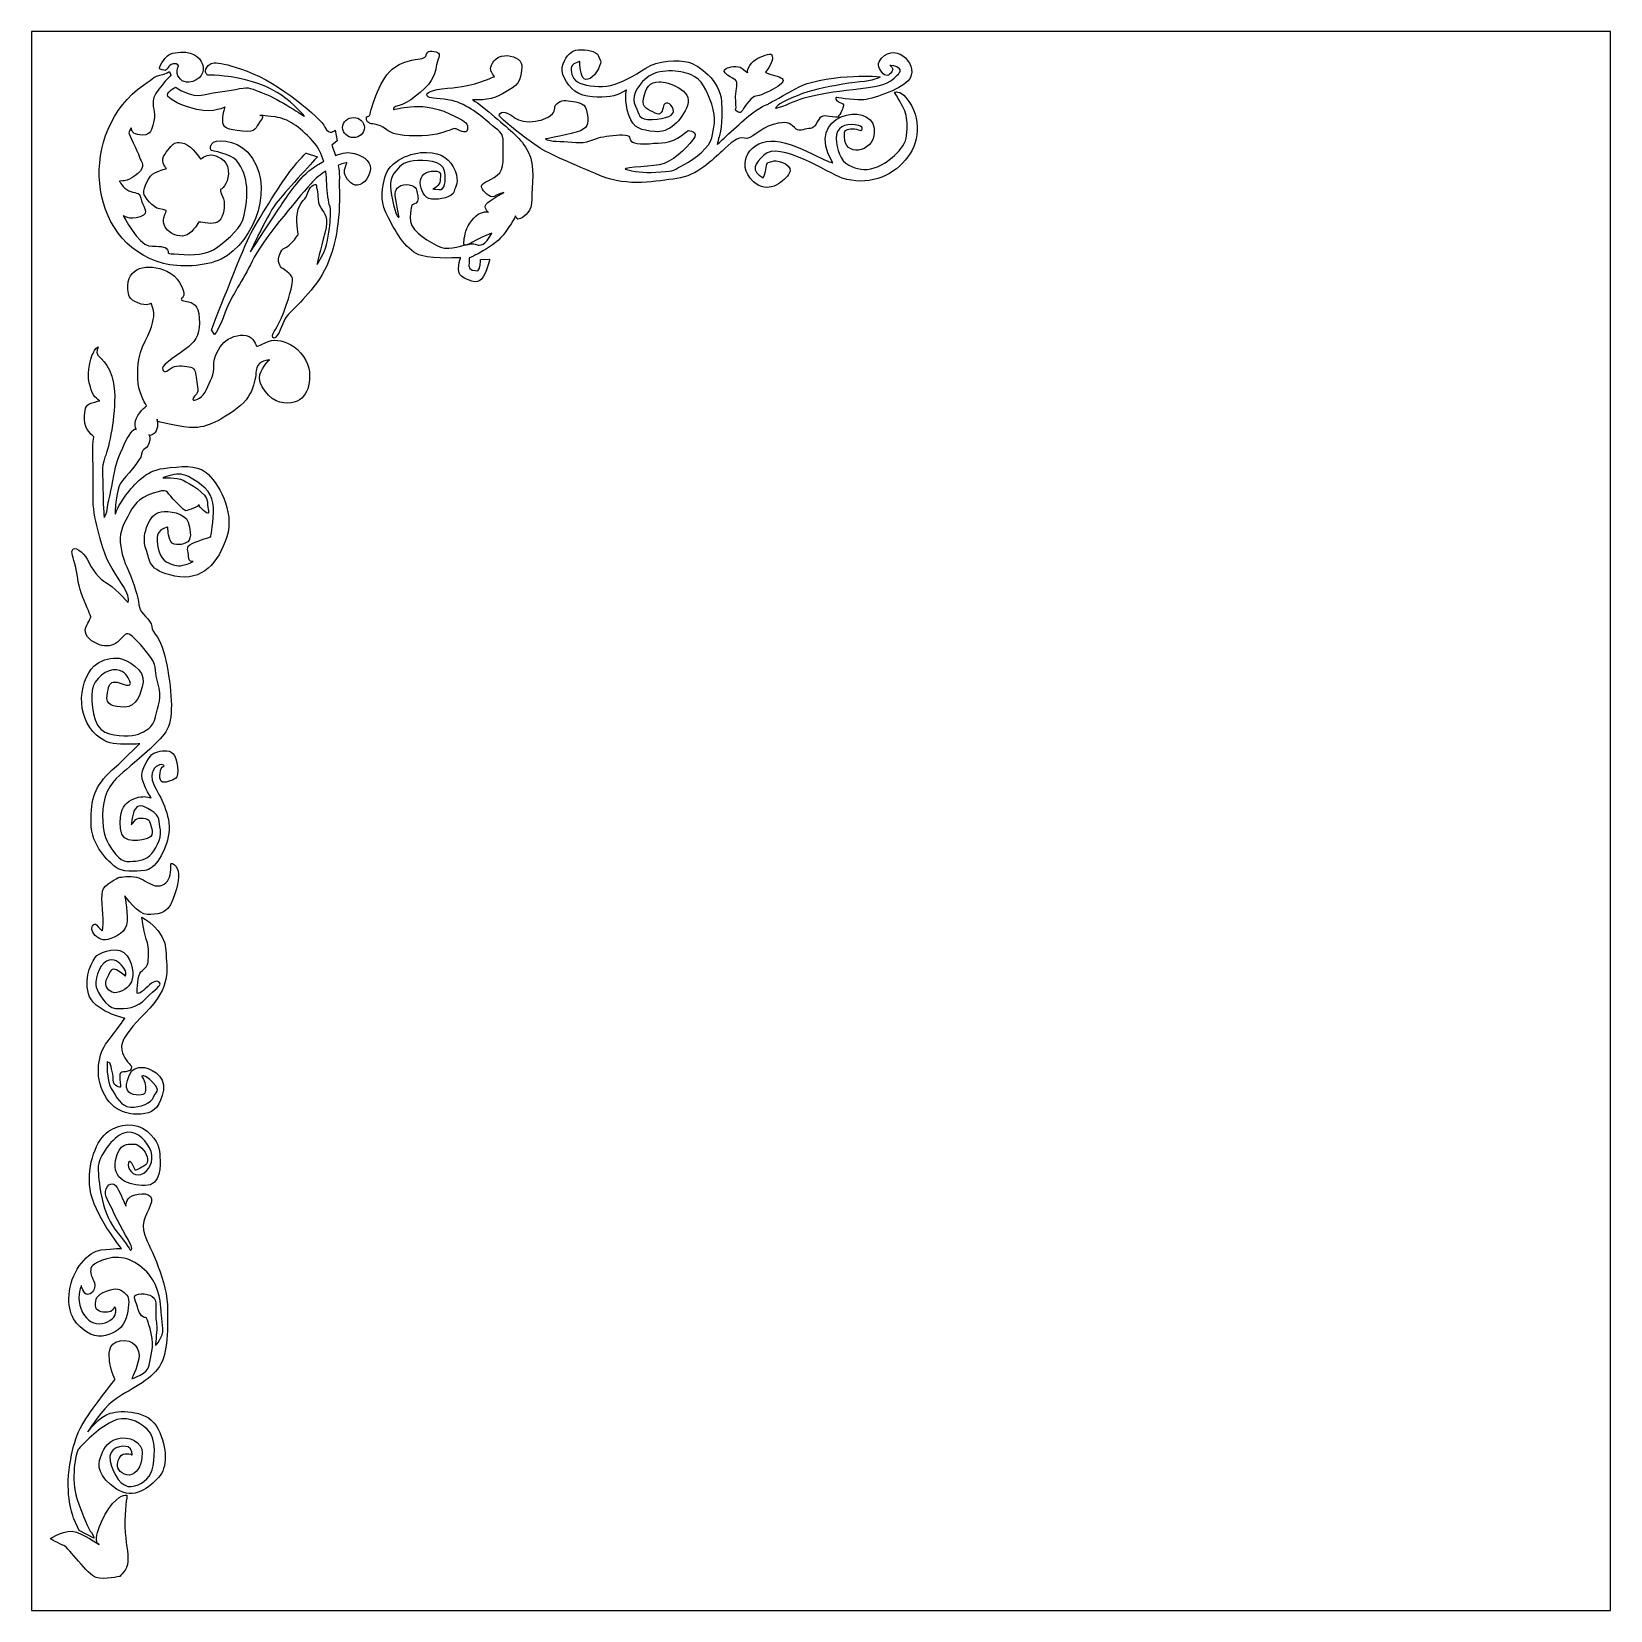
# Model space of a CAD drawing. Header units: centimetres. Extents: x -9.5 to 9.5, y -9.5 to 9.5.
import ezdxf

# ---------------------------------------------------------------- set-up
doc = ezdxf.new("R2010")
doc.units = ezdxf.units.CM
doc.header["$MEASUREMENT"] = 0
doc.layers.add('Camada 1', color=7, linetype='Continuous')

msp = doc.modelspace()

# ---------------------------------------------------------------- linework, layer by layer
at = {"layer": 'Camada 1'}
for points, knots in [([(9.54418, -9.54417), (9.54418, -9.54417), (-9.54418, -9.54417), (-9.54418, -9.54417), (-9.54418, -9.54417), (-9.54418, -9.54417), (-9.54418, 9.54417), (-9.54418, 9.54417), (-9.54418, 9.54417), (-9.54418, 9.54417), (9.54418, 9.54417), (9.54418, 9.54417), (9.54418, 9.54417), (9.54418, 9.54417), (9.54418, -9.54417), (9.54418, -9.54417)], [0, 0, 0, 0, 0.2, 0.2, 0.2, 0.2, 0.4, 0.4, 0.4, 0.4, 0.6, 0.6, 0.6, 0.6, 1, 1, 1, 1]), ([(-7.80733, 9.28903), (-7.89589, 9.27268), (-7.91621, 9.24823), (-7.96907, 9.16603), (-7.96907, 9.16603), (-8.02191, 9.0838), (-7.99561, 9.09118), (-7.94695, 9.07597), (-7.94695, 9.07597), (-7.89829, 9.06073), (-7.89792, 9.14323), (-7.83416, 9.15421), (-7.83416, 9.15421), (-7.77037, 9.16519), (-7.76704, 9.12548), (-7.76704, 9.12548), (-7.76704, 9.12548), (-7.76704, 9.12548), (-7.76703, 9.12547), (-7.76703, 9.12547), (-7.76703, 9.12547), (-7.77886, 9.10679), (-7.78574, 9.0852), (-7.78582, 9.06216), (-7.78582, 9.06216), (-7.78614, 8.99078), (-7.72121, 8.92309), (-7.64205, 8.9322), (-7.64205, 8.9322), (-7.3583, 8.96484), (-7.43148, 9.35848), (-7.80733, 9.28903)], [0, 0, 0, 0, 0.11111111, 0.11111111, 0.11111111, 0.11111111, 0.22222222, 0.22222222, 0.22222222, 0.22222222, 0.33333333, 0.33333333, 0.33333333, 0.33333333, 0.44444444, 0.44444444, 0.44444444, 0.44444444, 0.55555556, 0.55555556, 0.55555556, 0.55555556, 0.66666667, 0.66666667, 0.66666667, 0.66666667, 0.77777778, 0.77777778, 0.77777778, 0.77777778, 1, 1, 1, 1]), ([(-3.86398, 8.56381), (-3.91658, 8.53404), (-3.88668, 8.51518), (-3.81411, 8.45237), (-3.81411, 8.45237), (-3.74151, 8.38958), (-3.55424, 8.24007), (-3.41964, 8.14953), (-3.41964, 8.14953), (-3.2851, 8.05899), (-2.99318, 7.94151), (-2.66388, 7.80139), (-2.66388, 7.80139), (-2.33458, 7.66127), (-1.98559, 7.7385), (-1.74181, 7.76742), (-1.74181, 7.76742), (-1.498, 7.79639), (-1.30213, 8.00547), (-1.19677, 8.09873), (-1.19677, 8.09873), (-1.09141, 8.19197), (-1.00479, 8.28534), (-0.92618, 8.25499), (-0.92618, 8.25499), (-0.8476, 8.22467), (-0.74576, 8.37794), (-0.57685, 8.42218), (-0.57685, 8.42218), (-0.40794, 8.46644), (-0.38183, 8.44009), (-0.32208, 8.3836), (-0.32208, 8.3836), (-0.26236, 8.32711), (-0.2435, 8.35701), (-0.17219, 8.36794), (-0.17219, 8.36794), (-0.10091, 8.37889), (-0.08969, 8.3676), (-0.04434, 8.45364), (-0.04434, 8.45364), (0.00101, 8.53963), (0.0272, 8.52828), (0.1396, 8.5128), (0.1396, 8.5128), (0.25205, 8.49735), (0.21088, 8.52375), (0.21088, 8.52375), (0.21088, 8.52375), (0.21088, 8.52375), (0.23726, 8.54989), (0.25237, 8.59106), (0.25237, 8.59106), (0.26756, 8.63226), (0.29772, 8.66586), (0.2266, 8.68864), (0.2266, 8.68864), (0.15548, 8.71145), (0.18189, 8.74883), (0.18189, 8.74883), (0.18189, 8.74883), (0.18189, 8.74883), (0.37665, 8.71422), (0.49288, 8.71748), (0.49288, 8.71748), (0.60916, 8.72073), (0.95453, 8.84297), (1.05245, 8.94751), (1.05245, 8.94751), (1.2107, 9.11653), (0.91526, 9.42937), (0.73122, 9.22254), (0.73122, 9.22254), (0.67473, 9.15909), (0.69325, 9.11401), (0.73421, 9.05384), (0.73421, 9.05384), (0.77525, 8.9937), (0.82404, 9.00849), (0.85798, 9.05707), (0.85798, 9.05707), (0.8919, 9.10567), (0.83208, 9.13589), (0.83208, 9.13589), (0.83208, 9.13589), (0.83208, 9.13589), (0.91825, 9.13552), (0.94813, 9.09417), (0.94813, 9.09417), (0.97792, 9.05282), (0.93659, 9.038), (0.88386, 8.98196), (0.88386, 8.98196), (0.83115, 8.92597), (0.74101, 8.88512), (0.4822, 8.85623), (0.4822, 8.85623), (0.22341, 8.82736), (0.04712, 8.80188), (-0.10301, 8.76879), (-0.10301, 8.76879), (-0.25311, 8.73572), (-0.33957, 8.68735), (-0.46345, 8.64287), (-0.46345, 8.64287), (-0.58733, 8.59842), (-0.54976, 8.62075), (-0.51967, 8.65435), (-0.51967, 8.65435), (-0.48951, 8.68798), (-0.24908, 8.79564), (-0.09898, 8.83249), (-0.09898, 8.83249), (0.05114, 8.86932), (0.31753, 8.92441), (0.47125, 8.93502), (0.47125, 8.93502), (0.62505, 8.9456), (0.7152, 8.99397), (0.7152, 8.99397), (0.7152, 8.99397), (0.7152, 8.99397), (0.64776, 9.00551), (0.55404, 9.0059), (0.55404, 9.0059), (0.46032, 9.0063), (0.20918, 9.00365), (-0.02347, 8.95214), (-0.02347, 8.95214), (-0.25617, 8.90065), (-0.29012, 8.85956), (-0.4554, 8.77029), (-0.4554, 8.77029), (-0.62068, 8.68102), (-0.64706, 8.66239), (-0.64706, 8.66239), (-0.64706, 8.66239), (-0.64706, 8.66239), (-0.73337, 8.64027), (-0.87256, 8.52465), (-0.87256, 8.52465), (-1.01178, 8.40903), (-1.25644, 8.17765), (-1.25644, 8.17765), (-1.25644, 8.17765), (-1.25644, 8.17765), (-1.24879, 8.21136), (-1.23736, 8.25255), (-1.23736, 8.25255), (-1.22593, 8.29375), (-1.1841, 8.43226), (-1.20172, 8.69475), (-1.20172, 8.69475), (-1.21934, 8.95724), (-1.48099, 9.13832), (-1.60076, 9.17256), (-1.60076, 9.17256), (-1.72062, 9.20682), (-1.98303, 9.19674), (-2.11842, 9.10358), (-2.11842, 9.10358), (-2.25381, 9.01042), (-2.43036, 8.91747), (-2.54673, 8.89173), (-2.54673, 8.89173), (-2.66304, 8.86599), (-2.82417, 8.88543), (-2.91397, 8.91954), (-2.91397, 8.91954), (-3.0038, 8.95367), (-3.02216, 9.03995), (-3.02189, 9.09996), (-3.02189, 9.09996), (-3.02163, 9.15994), (-2.91661, 9.18198), (-2.91661, 9.18198), (-2.91661, 9.18198), (-2.91661, 9.18198), (-2.91714, 9.05077), (-2.87994, 8.99066), (-2.87994, 8.99066), (-2.84271, 8.93052), (-2.745, 8.98256), (-2.69203, 9.0948), (-2.69203, 9.0948), (-2.63909, 9.20706), (-2.67293, 9.18471), (-2.69139, 9.2485), (-2.69139, 9.2485), (-2.70986, 9.31232), (-2.84474, 9.32788), (-2.93094, 9.32451), (-2.93094, 9.32451), (-3.01719, 9.32115), (-3.07749, 9.25392), (-3.11919, 9.1529), (-3.11919, 9.1529), (-3.16084, 9.05183), (-3.0827, 8.90533), (-2.97436, 8.82238), (-2.97436, 8.82238), (-2.86599, 8.73943), (-2.66355, 8.74232), (-2.54724, 8.76055), (-2.54724, 8.76055), (-2.43098, 8.77878), (-2.35198, 8.83844), (-2.35198, 8.83844), (-2.35198, 8.83844), (-2.35198, 8.83844), (-2.38257, 8.70361), (-2.32333, 8.53465), (-2.32333, 8.53465), (-2.26406, 8.36569), (-2.17789, 8.3541), (-2.00927, 8.33462), (-2.00927, 8.33462), (-1.84065, 8.31512), (-1.68256, 8.46818), (-1.61427, 8.65156), (-1.61427, 8.65156), (-1.54598, 8.83497), (-1.84544, 8.93747), (-1.95788, 8.93795), (-1.95788, 8.93795), (-2.07035, 8.93843), (-2.11943, 8.8599), (-2.14621, 8.73631), (-2.14621, 8.73631), (-2.17299, 8.6127), (-2.07935, 8.60105), (-2.00455, 8.55949), (-2.00455, 8.55949), (-1.92975, 8.51793), (-1.91816, 8.5891), (-1.90295, 8.64527), (-1.90295, 8.64527), (-1.88771, 8.70147), (-1.81651, 8.68615), (-1.78688, 8.6073), (-1.78688, 8.6073), (-1.75725, 8.52843), (-1.87361, 8.49144), (-2.04234, 8.48093), (-2.04234, 8.48093), (-2.21106, 8.4704), (-2.19577, 8.5453), (-2.24411, 8.64299), (-2.24411, 8.64299), (-2.2924, 8.74067), (-2.25062, 8.86418), (-2.10766, 8.98356), (-2.10766, 8.98356), (-1.96471, 9.10291), (-1.70986, 9.07931), (-1.5714, 9.02251), (-1.5714, 9.02251), (-1.43294, 8.96568), (-1.38847, 8.84177), (-1.32177, 8.66527), (-1.32177, 8.66527), (-1.25507, 8.48879), (-1.30055, 8.36529), (-1.31976, 8.2604), (-1.31976, 8.2604), (-1.33897, 8.15552), (-1.51955, 8.00259), (-1.6548, 7.9357), (-1.6548, 7.9357), (-1.79006, 7.86881), (-1.76013, 7.85741), (-1.93634, 7.84696), (-1.93634, 7.84696), (-2.11258, 7.83646), (-2.20254, 7.84061), (-2.33737, 7.87117), (-2.33737, 7.87117), (-2.47218, 7.90173), (-2.10851, 7.90766), (-1.95473, 7.93327), (-1.95473, 7.93327), (-1.80093, 7.95883), (-1.63527, 8.12681), (-1.54852, 8.23519), (-1.54852, 8.23519), (-1.46187, 8.34351), (-1.60802, 8.3479), (-1.60802, 8.3479), (-1.60802, 8.3479), (-1.60802, 8.3479), (-1.64194, 8.31427), (-1.73589, 8.25474), (-1.73589, 8.25474), (-1.82992, 8.19516), (-1.91604, 8.20301), (-2.07731, 8.18873), (-2.07731, 8.18873), (-2.23863, 8.17442), (-2.30967, 8.20474), (-2.30951, 8.25347), (-2.30951, 8.25347), (-2.30927, 8.30218), (-2.39928, 8.29882), (-2.51557, 8.28808), (-2.51557, 8.28808), (-2.6318, 8.27734), (-2.69186, 8.2626), (-2.79322, 8.2218), (-2.79322, 8.2218), (-2.89463, 8.181), (-3.02571, 8.21532), (-3.15689, 8.21587), (-3.15689, 8.21587), (-3.2881, 8.21643), (-3.32924, 8.24661), (-3.32924, 8.24661), (-3.32924, 8.24661), (-3.32924, 8.24661), (-3.01783, 8.30524), (-2.90895, 8.34601), (-2.90895, 8.34601), (-2.80007, 8.38678), (-2.811, 8.46555), (-2.82928, 8.57059), (-2.82928, 8.57059), (-2.84756, 8.67563), (-2.91127, 8.68341), (-2.9974, 8.69878), (-2.9974, 8.69878), (-3.08355, 8.71415), (-3.13977, 8.72399), (-3.19258, 8.67158), (-3.19258, 8.67158), (-3.24544, 8.61919), (-3.19298, 8.58136), (-3.26838, 8.52908), (-3.26838, 8.52908), (-3.34379, 8.47677), (-3.41906, 8.46206), (-3.52434, 8.45497), (-3.52434, 8.45497), (-3.62962, 8.44791), (-3.71206, 8.50844), (-3.71206, 8.50844), (-3.71206, 8.50844), (-3.71206, 8.50844), (-3.81138, 8.59357), (-3.86398, 8.56381)], [0, 0, 0, 0, 0.01136364, 0.01136364, 0.01136364, 0.01136364, 0.02272727, 0.02272727, 0.02272727, 0.02272727, 0.03409091, 0.03409091, 0.03409091, 0.03409091, 0.04545455, 0.04545455, 0.04545455, 0.04545455, 0.05681818, 0.05681818, 0.05681818, 0.05681818, 0.06818182, 0.06818182, 0.06818182, 0.06818182, 0.07954545, 0.07954545, 0.07954545, 0.07954545, 0.09090909, 0.09090909, 0.09090909, 0.09090909, 0.10227273, 0.10227273, 0.10227273, 0.10227273, 0.11363636, 0.11363636, 0.11363636, 0.11363636, 0.125, 0.125, 0.125, 0.125, 0.13636364, 0.13636364, 0.13636364, 0.13636364, 0.14772727, 0.14772727, 0.14772727, 0.14772727, 0.15909091, 0.15909091, 0.15909091, 0.15909091, 0.17045455, 0.17045455, 0.17045455, 0.17045455, 0.18181818, 0.18181818, 0.18181818, 0.18181818, 0.19318182, 0.19318182, 0.19318182, 0.19318182, 0.20454545, 0.20454545, 0.20454545, 0.20454545, 0.21590909, 0.21590909, 0.21590909, 0.21590909, 0.22727273, 0.22727273, 0.22727273, 0.22727273, 0.23863636, 0.23863636, 0.23863636, 0.23863636, 0.25, 0.25, 0.25, 0.25, 0.26136364, 0.26136364, 0.26136364, 0.26136364, 0.27272727, 0.27272727, 0.27272727, 0.27272727, 0.28409091, 0.28409091, 0.28409091, 0.28409091, 0.29545455, 0.29545455, 0.29545455, 0.29545455, 0.30681818, 0.30681818, 0.30681818, 0.30681818, 0.31818182, 0.31818182, 0.31818182, 0.31818182, 0.32954545, 0.32954545, 0.32954545, 0.32954545, 0.34090909, 0.34090909, 0.34090909, 0.34090909, 0.35227273, 0.35227273, 0.35227273, 0.35227273, 0.36363636, 0.36363636, 0.36363636, 0.36363636, 0.375, 0.375, 0.375, 0.375, 0.38636364, 0.38636364, 0.38636364, 0.38636364, 0.39772727, 0.39772727, 0.39772727, 0.39772727, 0.40909091, 0.40909091, 0.40909091, 0.40909091, 0.42045455, 0.42045455, 0.42045455, 0.42045455, 0.43181818, 0.43181818, 0.43181818, 0.43181818, 0.44318182, 0.44318182, 0.44318182, 0.44318182, 0.45454545, 0.45454545, 0.45454545, 0.45454545, 0.46590909, 0.46590909, 0.46590909, 0.46590909, 0.47727273, 0.47727273, 0.47727273, 0.47727273, 0.48863636, 0.48863636, 0.48863636, 0.48863636, 0.5, 0.5, 0.5, 0.5, 0.51136364, 0.51136364, 0.51136364, 0.51136364, 0.52272727, 0.52272727, 0.52272727, 0.52272727, 0.53409091, 0.53409091, 0.53409091, 0.53409091, 0.54545455, 0.54545455, 0.54545455, 0.54545455, 0.55681818, 0.55681818, 0.55681818, 0.55681818, 0.56818182, 0.56818182, 0.56818182, 0.56818182, 0.57954545, 0.57954545, 0.57954545, 0.57954545, 0.59090909, 0.59090909, 0.59090909, 0.59090909, 0.60227273, 0.60227273, 0.60227273, 0.60227273, 0.61363636, 0.61363636, 0.61363636, 0.61363636, 0.625, 0.625, 0.625, 0.625, 0.63636364, 0.63636364, 0.63636364, 0.63636364, 0.64772727, 0.64772727, 0.64772727, 0.64772727, 0.65909091, 0.65909091, 0.65909091, 0.65909091, 0.67045455, 0.67045455, 0.67045455, 0.67045455, 0.68181818, 0.68181818, 0.68181818, 0.68181818, 0.69318182, 0.69318182, 0.69318182, 0.69318182, 0.70454545, 0.70454545, 0.70454545, 0.70454545, 0.71590909, 0.71590909, 0.71590909, 0.71590909, 0.72727273, 0.72727273, 0.72727273, 0.72727273, 0.73863636, 0.73863636, 0.73863636, 0.73863636, 0.75, 0.75, 0.75, 0.75, 0.76136364, 0.76136364, 0.76136364, 0.76136364, 0.77272727, 0.77272727, 0.77272727, 0.77272727, 0.78409091, 0.78409091, 0.78409091, 0.78409091, 0.79545455, 0.79545455, 0.79545455, 0.79545455, 0.80681818, 0.80681818, 0.80681818, 0.80681818, 0.81818182, 0.81818182, 0.81818182, 0.81818182, 0.82954545, 0.82954545, 0.82954545, 0.82954545, 0.84090909, 0.84090909, 0.84090909, 0.84090909, 0.85227273, 0.85227273, 0.85227273, 0.85227273, 0.86363636, 0.86363636, 0.86363636, 0.86363636, 0.875, 0.875, 0.875, 0.875, 0.88636364, 0.88636364, 0.88636364, 0.88636364, 0.89772727, 0.89772727, 0.89772727, 0.89772727, 0.90909091, 0.90909091, 0.90909091, 0.90909091, 0.92045455, 0.92045455, 0.92045455, 0.92045455, 0.93181818, 0.93181818, 0.93181818, 0.93181818, 0.94318182, 0.94318182, 0.94318182, 0.94318182, 0.95454545, 0.95454545, 0.95454545, 0.95454545, 0.96590909, 0.96590909, 0.96590909, 0.96590909, 0.97727273, 0.97727273, 0.97727273, 0.97727273, 1, 1, 1, 1]), ([(-5.98646, 7.85171), (-5.97961, 7.80078), (-5.97818, 7.75969), (-5.97707, 7.73664), (-5.97707, 7.73664), (-5.97363, 7.66541), (-5.95934, 7.50039), (-5.94455, 7.45533), (-5.94455, 7.45533), (-5.92973, 7.4103), (-5.92984, 7.39157), (-5.9301, 7.32783), (-5.9301, 7.32783), (-5.93039, 7.26409), (-5.94206, 7.16294), (-5.96518, 7.02057), (-5.96518, 7.02057), (-5.98828, 6.87822), (-6.09387, 6.72873), (-6.09387, 6.72873), (-6.09387, 6.72873), (-6.09387, 6.72873), (-6.05188, 6.90849), (-5.99854, 7.10693), (-5.99854, 7.10693), (-5.94517, 7.30537), (-6.00875, 7.34691), (-6.03852, 7.39951), (-6.03852, 7.39951), (-6.06829, 7.45214), (-6.07583, 7.44467), (-6.07927, 7.51966), (-6.07927, 7.51966), (-6.08268, 7.59467), (-6.10472, 7.69598), (-6.10472, 7.69598), (-6.10472, 7.69598), (-6.10472, 7.69598), (-6.16843, 7.70373), (-6.20262, 7.59896), (-6.20262, 7.59896), (-6.2368, 7.49413), (-6.28173, 7.50929), (-6.3197, 7.397), (-6.3197, 7.397), (-6.35769, 7.28468), (-6.32102, 7.08961), (-6.32102, 7.08961), (-6.32102, 7.08961), (-6.32102, 7.08961), (-6.34369, 7.04847), (-6.40807, 6.98158), (-6.40807, 6.98158), (-6.47242, 6.91467), (-6.50909, 6.94422), (-6.54322, 6.85439), (-6.54322, 6.85439), (-6.57735, 6.76456), (-6.5456, 6.70093), (-6.50811, 6.6782), (-6.50811, 6.6782), (-6.47062, 6.6555), (-6.38815, 6.59496), (-6.38833, 6.55742), (-6.38833, 6.55742), (-6.38852, 6.5198), (-6.3887, 6.4672), (-6.46493, 6.23444), (-6.46493, 6.23444), (-6.54108, 6.00166), (-6.62424, 5.89678), (-6.62424, 5.89678), (-6.62424, 5.89678), (-6.62424, 5.89678), (-6.64504, 5.83172), (-6.60924, 5.83831), (-6.60924, 5.83831), (-6.57344, 5.84487), (-6.53211, 5.94713), (-6.49047, 6.04815), (-6.49047, 6.04815), (-6.4488, 6.14919), (-6.28716, 6.24598), (-6.09486, 6.50757), (-6.09486, 6.50757), (-5.90253, 6.76914), (-5.8524, 7.09508), (-5.83279, 7.29746), (-5.83279, 7.29746), (-5.81318, 7.49979), (-5.82763, 7.62732), (-5.82319, 7.78853), (-5.82319, 7.78853), (-5.82203, 7.83041), (-5.82769, 7.87635), (-5.83671, 7.9214), (-5.83671, 7.9214), (-5.83671, 7.9214), (-5.83338, 7.93061), (-5.83338, 7.93061), (-5.83338, 7.93061), (-5.77311, 7.95299), (-5.73252, 7.96056), (-5.73252, 7.96056), (-5.73252, 7.96056), (-5.73252, 7.96056), (-5.74392, 7.92309), (-5.75911, 7.87446), (-5.75911, 7.87446), (-5.77432, 7.82578), (-5.72974, 7.73563), (-5.65865, 7.69785), (-5.65865, 7.69785), (-5.58758, 7.66004), (-5.48987, 7.7196), (-5.45561, 7.84316), (-5.45561, 7.84316), (-5.42132, 7.96675), (-5.51107, 8.0271), (-5.63833, 8.06888), (-5.63833, 8.06888), (-5.70982, 8.09235), (-5.78385, 8.08034), (-5.86831, 8.04618), (-5.86831, 8.04618), (-5.86831, 8.04618), (-5.86929, 8.04573), (-5.86929, 8.04573), (-5.86929, 8.04573), (-5.89231, 8.11849), (-5.9153, 8.1713), (-5.9153, 8.1713), (-5.9153, 8.1713), (-5.9153, 8.1713), (-5.85135, 8.2235), (-5.85135, 8.2235), (-5.85135, 8.2235), (-5.85135, 8.2235), (-5.87331, 8.35106), (-5.87331, 8.35106), (-5.87331, 8.35106), (-5.87331, 8.35106), (-5.94485, 8.28013), (-5.99687, 8.38908), (-5.99687, 8.38908), (-6.04886, 8.49804), (-6.54937, 8.9238), (-6.93868, 9.06419), (-6.93868, 9.06419), (-7.32794, 9.20458), (-7.38429, 9.17857), (-7.42583, 9.11126), (-7.42583, 9.11126), (-7.46734, 9.04398), (-7.41122, 9.01747), (-7.41122, 9.01747), (-7.41122, 9.01747), (-7.41122, 9.01747), (-7.20498, 9.02408), (-6.95786, 8.95931), (-6.95786, 8.95931), (-6.71071, 8.89449), (-6.67333, 8.86811), (-6.52378, 8.77373), (-6.52378, 8.77373), (-6.37424, 8.67933), (-6.24372, 8.51759), (-6.24372, 8.51759), (-6.24372, 8.51759), (-6.24372, 8.51759), (-6.55397, 8.72886), (-6.72613, 8.79331), (-6.72613, 8.79331), (-6.89827, 8.85779), (-6.9057, 8.88031), (-7.02953, 8.85461), (-7.02953, 8.85461), (-7.15336, 8.82887), (-7.31089, 8.81458), (-7.46474, 8.77775), (-7.46474, 8.77775), (-7.6186, 8.74089), (-7.80547, 8.87292), (-7.80547, 8.87292), (-7.80547, 8.87292), (-7.80547, 8.87292), (-7.93326, 8.79849), (-7.8959, 8.76084), (-7.8959, 8.76084), (-7.85857, 8.72319), (-7.75392, 8.64776), (-7.54422, 8.60185), (-7.54422, 8.60185), (-7.33448, 8.556), (-7.20293, 8.63413), (-7.20293, 8.63413), (-7.20293, 8.63413), (-7.20293, 8.63413), (-7.22947, 8.56679), (-7.23362, 8.47308), (-7.23362, 8.47308), (-7.23777, 8.37939), (-7.1779, 8.35664), (-6.99425, 8.34087), (-6.99425, 8.34087), (-6.81066, 8.32507), (-6.84788, 8.37773), (-6.78004, 8.45991), (-6.78004, 8.45991), (-6.71223, 8.54209), (-6.78348, 8.53116), (-6.78348, 8.53116), (-6.78348, 8.53116), (-6.78348, 8.53116), (-6.74599, 8.531), (-6.5961, 8.51163), (-6.5961, 8.51163), (-6.44624, 8.49224), (-6.30792, 8.39791), (-6.14747, 8.22477), (-6.14747, 8.22477), (-6.07654, 8.14825), (-6.03571, 8.05795), (-6.01192, 7.97484), (-6.01192, 7.97484), (-6.01192, 7.97484), (-6.01406, 7.97434), (-6.01406, 7.97434), (-6.01406, 7.97434), (-6.03803, 7.96108), (-6.0629, 7.94696), (-6.08873, 7.93211), (-6.08873, 7.93211), (-6.27666, 7.82419), (-6.43515, 7.58122), (-6.51812, 7.45787), (-6.51812, 7.45787), (-6.60115, 7.33449), (-6.89819, 6.8829), (-6.89819, 6.8829), (-6.89819, 6.8829), (-6.89819, 6.8829), (-6.67811, 7.36312), (-6.56474, 7.498), (-6.56474, 7.498), (-6.45137, 7.63286), (-6.08881, 8.02976), (-6.08881, 8.02976), (-6.08881, 8.02976), (-6.08881, 8.02976), (-6.22393, 8.07545), (-6.22393, 8.07545), (-6.22393, 8.07545), (-6.22393, 8.07545), (-6.2918, 8.02312), (-6.42036, 7.85077), (-6.42036, 7.85077), (-6.54892, 7.67837), (-6.81387, 7.25847), (-6.91246, 7.06342), (-6.91246, 7.06342), (-7.01104, 6.86837), (-7.36842, 5.93759), (-7.36842, 5.93759), (-7.36842, 5.93759), (-7.36842, 5.93759), (-7.3309, 5.88311), (-7.3309, 5.88311), (-7.3309, 5.88311), (-7.3309, 5.88311), (-7.27441, 5.94658), (-7.20229, 6.15248), (-7.20229, 6.15248), (-7.13016, 6.35835), (-6.98697, 6.53017), (-6.87722, 6.76965), (-6.87722, 6.76965), (-6.76747, 7.0091), (-6.34924, 7.49463), (-6.16843, 7.70379), (-6.16843, 7.70379), (-6.11125, 7.76991), (-6.04667, 7.81989), (-5.98507, 7.85735), (-5.98507, 7.85735), (-5.98507, 7.85735), (-5.98646, 7.85171), (-5.98646, 7.85171)], [0, 0, 0, 0, 0.01369863, 0.01369863, 0.01369863, 0.01369863, 0.02739726, 0.02739726, 0.02739726, 0.02739726, 0.04109589, 0.04109589, 0.04109589, 0.04109589, 0.05479452, 0.05479452, 0.05479452, 0.05479452, 0.06849315, 0.06849315, 0.06849315, 0.06849315, 0.08219178, 0.08219178, 0.08219178, 0.08219178, 0.09589041, 0.09589041, 0.09589041, 0.09589041, 0.10958904, 0.10958904, 0.10958904, 0.10958904, 0.12328767, 0.12328767, 0.12328767, 0.12328767, 0.1369863, 0.1369863, 0.1369863, 0.1369863, 0.15068493, 0.15068493, 0.15068493, 0.15068493, 0.16438356, 0.16438356, 0.16438356, 0.16438356, 0.17808219, 0.17808219, 0.17808219, 0.17808219, 0.19178082, 0.19178082, 0.19178082, 0.19178082, 0.20547945, 0.20547945, 0.20547945, 0.20547945, 0.21917808, 0.21917808, 0.21917808, 0.21917808, 0.23287671, 0.23287671, 0.23287671, 0.23287671, 0.24657534, 0.24657534, 0.24657534, 0.24657534, 0.26027397, 0.26027397, 0.26027397, 0.26027397, 0.2739726, 0.2739726, 0.2739726, 0.2739726, 0.28767123, 0.28767123, 0.28767123, 0.28767123, 0.30136986, 0.30136986, 0.30136986, 0.30136986, 0.31506849, 0.31506849, 0.31506849, 0.31506849, 0.32876712, 0.32876712, 0.32876712, 0.32876712, 0.34246575, 0.34246575, 0.34246575, 0.34246575, 0.35616438, 0.35616438, 0.35616438, 0.35616438, 0.36986301, 0.36986301, 0.36986301, 0.36986301, 0.38356164, 0.38356164, 0.38356164, 0.38356164, 0.39726027, 0.39726027, 0.39726027, 0.39726027, 0.4109589, 0.4109589, 0.4109589, 0.4109589, 0.42465753, 0.42465753, 0.42465753, 0.42465753, 0.43835616, 0.43835616, 0.43835616, 0.43835616, 0.45205479, 0.45205479, 0.45205479, 0.45205479, 0.46575342, 0.46575342, 0.46575342, 0.46575342, 0.47945205, 0.47945205, 0.47945205, 0.47945205, 0.49315068, 0.49315068, 0.49315068, 0.49315068, 0.50684932, 0.50684932, 0.50684932, 0.50684932, 0.52054795, 0.52054795, 0.52054795, 0.52054795, 0.53424658, 0.53424658, 0.53424658, 0.53424658, 0.54794521, 0.54794521, 0.54794521, 0.54794521, 0.56164384, 0.56164384, 0.56164384, 0.56164384, 0.57534247, 0.57534247, 0.57534247, 0.57534247, 0.5890411, 0.5890411, 0.5890411, 0.5890411, 0.60273973, 0.60273973, 0.60273973, 0.60273973, 0.61643836, 0.61643836, 0.61643836, 0.61643836, 0.63013699, 0.63013699, 0.63013699, 0.63013699, 0.64383562, 0.64383562, 0.64383562, 0.64383562, 0.65753425, 0.65753425, 0.65753425, 0.65753425, 0.67123288, 0.67123288, 0.67123288, 0.67123288, 0.68493151, 0.68493151, 0.68493151, 0.68493151, 0.69863014, 0.69863014, 0.69863014, 0.69863014, 0.71232877, 0.71232877, 0.71232877, 0.71232877, 0.7260274, 0.7260274, 0.7260274, 0.7260274, 0.73972603, 0.73972603, 0.73972603, 0.73972603, 0.75342466, 0.75342466, 0.75342466, 0.75342466, 0.76712329, 0.76712329, 0.76712329, 0.76712329, 0.78082192, 0.78082192, 0.78082192, 0.78082192, 0.79452055, 0.79452055, 0.79452055, 0.79452055, 0.80821918, 0.80821918, 0.80821918, 0.80821918, 0.82191781, 0.82191781, 0.82191781, 0.82191781, 0.83561644, 0.83561644, 0.83561644, 0.83561644, 0.84931507, 0.84931507, 0.84931507, 0.84931507, 0.8630137, 0.8630137, 0.8630137, 0.8630137, 0.87671233, 0.87671233, 0.87671233, 0.87671233, 0.89041096, 0.89041096, 0.89041096, 0.89041096, 0.90410959, 0.90410959, 0.90410959, 0.90410959, 0.91780822, 0.91780822, 0.91780822, 0.91780822, 0.93150685, 0.93150685, 0.93150685, 0.93150685, 0.94520548, 0.94520548, 0.94520548, 0.94520548, 0.95890411, 0.95890411, 0.95890411, 0.95890411, 0.97260274, 0.97260274, 0.97260274, 0.97260274, 1, 1, 1, 1]), ([(-5.45671, 8.43546), (-5.40803, 8.42025), (-5.35551, 8.43125), (-5.26581, 8.36714), (-5.26581, 8.36714), (-5.17612, 8.30303), (-5.11995, 8.28776), (-4.90254, 8.28311), (-4.90254, 8.28311), (-4.68513, 8.27843), (-4.56872, 8.32293), (-4.49736, 8.34886), (-4.49736, 8.34886), (-4.42605, 8.37479), (-4.44473, 8.38236), (-4.36991, 8.3483), (-4.36991, 8.3483), (-4.29509, 8.31425), (-4.27252, 8.32914), (-4.27228, 8.38539), (-4.27228, 8.38539), (-4.27207, 8.44161), (-4.30943, 8.46426), (-4.49276, 8.55126), (-4.49276, 8.55126), (-4.67609, 8.63831), (-4.85601, 8.64656), (-4.96102, 8.63577), (-4.96102, 8.63577), (-5.06601, 8.62497), (-5.16734, 8.60291), (-5.16734, 8.60291), (-5.16734, 8.60291), (-5.16734, 8.60291), (-5.18216, 8.63672), (-5.09963, 8.65136), (-5.09963, 8.65136), (-5.01708, 8.66602), (-4.78771, 8.82995), (-4.7122, 8.95338), (-4.7122, 8.95338), (-4.63669, 9.07676), (-4.66653, 9.11438), (-4.6324, 9.20045), (-4.6324, 9.20045), (-4.59832, 9.28649), (-4.62073, 9.29787), (-4.7032, 9.30573), (-4.7032, 9.30573), (-4.78564, 9.31359), (-4.75212, 9.26472), (-4.78972, 9.23487), (-4.78972, 9.23487), (-4.82732, 9.20505), (-4.891, 9.22407), (-5.04494, 9.16849), (-5.04494, 9.16849), (-5.19887, 9.11293), (-5.26304, 9.01572), (-5.31974, 8.90354), (-5.31974, 8.90354), (-5.37647, 8.7913), (-5.42957, 8.64533), (-5.44489, 8.57043), (-5.44489, 8.57043), (-5.46021, 8.49553), (-5.49757, 8.52566), (-5.49389, 8.5069), (-5.49389, 8.5069), (-5.49389, 8.50682), (-5.5054, 8.45065), (-5.45671, 8.43546)], [0, 0, 0, 0, 0.05263158, 0.05263158, 0.05263158, 0.05263158, 0.10526316, 0.10526316, 0.10526316, 0.10526316, 0.15789474, 0.15789474, 0.15789474, 0.15789474, 0.21052632, 0.21052632, 0.21052632, 0.21052632, 0.26315789, 0.26315789, 0.26315789, 0.26315789, 0.31578947, 0.31578947, 0.31578947, 0.31578947, 0.36842105, 0.36842105, 0.36842105, 0.36842105, 0.42105263, 0.42105263, 0.42105263, 0.42105263, 0.47368421, 0.47368421, 0.47368421, 0.47368421, 0.52631579, 0.52631579, 0.52631579, 0.52631579, 0.57894737, 0.57894737, 0.57894737, 0.57894737, 0.63157895, 0.63157895, 0.63157895, 0.63157895, 0.68421053, 0.68421053, 0.68421053, 0.68421053, 0.73684211, 0.73684211, 0.73684211, 0.73684211, 0.78947368, 0.78947368, 0.78947368, 0.78947368, 0.84210526, 0.84210526, 0.84210526, 0.84210526, 0.89473684, 0.89473684, 0.89473684, 0.89473684, 1, 1, 1, 1]), ([(-4.69162, 7.64113), (-4.69162, 7.64113), (-4.60899, 7.67828), (-4.60497, 7.74202), (-4.60497, 7.74202), (-4.60095, 7.80571), (-4.57449, 7.85809), (-4.67569, 7.85852), (-4.67569, 7.85852), (-4.77692, 7.85897), (-4.85214, 7.79931), (-4.845, 7.71678), (-4.845, 7.71678), (-4.83786, 7.63428), (-4.80457, 7.52543), (-4.70715, 7.51752), (-4.70715, 7.51752), (-4.6097, 7.50961), (-4.45212, 7.54266), (-4.43685, 7.6101), (-4.43685, 7.6101), (-4.42153, 7.67752), (-4.36888, 7.72226), (-4.42449, 7.86119), (-4.42449, 7.86119), (-4.48013, 8.00018), (-4.58102, 8.07931), (-4.76845, 8.08386), (-4.76845, 8.08386), (-4.95585, 8.08841), (-5.22248, 7.98459), (-5.27211, 7.77864), (-5.27211, 7.77864), (-5.32172, 7.57266), (-5.32587, 7.47892), (-5.22922, 7.29107), (-5.22922, 7.29107), (-5.13254, 7.10322), (-5.00229, 6.88149), (-4.83004, 6.83575), (-4.83004, 6.83575), (-4.65777, 6.79003), (-4.35779, 6.81125), (-4.35779, 6.81125), (-4.35779, 6.81125), (-4.35779, 6.81125), (-4.41854, 6.63157), (-4.3475, 6.58627), (-4.3475, 6.58627), (-4.27646, 6.54097), (-4.16049, 6.48052), (-4.10022, 6.55523), (-4.10022, 6.55523), (-4.03992, 6.62995), (-4.00547, 6.79097), (-4.00547, 6.79097), (-4.00547, 6.79097), (-4.00547, 6.79097), (-4.11794, 6.78772), (-4.11794, 6.78772), (-4.11794, 6.78772), (-4.11794, 6.78772), (-4.1185, 6.65276), (-4.14853, 6.65289), (-4.14853, 6.65289), (-4.17851, 6.65302), (-4.26098, 6.65339), (-4.25698, 6.71335), (-4.25698, 6.71335), (-4.25298, 6.7733), (-4.25283, 6.80704), (-4.25283, 6.80704), (-4.25283, 6.80704), (-4.25283, 6.80704), (-3.93358, 6.94065), (-3.81666, 7.11634), (-3.81666, 7.11634), (-3.69969, 7.29202), (-3.69204, 7.3156), (-3.69204, 7.3156), (-3.69204, 7.3156), (-3.69204, 7.3156), (-3.68857, 7.2534), (-3.63219, 7.28425), (-3.63219, 7.28425), (-3.57586, 7.3151), (-3.49691, 7.36614), (-3.49625, 7.51984), (-3.49625, 7.51984), (-3.49559, 7.67354), (-3.45326, 7.92452), (-3.53877, 8.08983), (-3.53877, 8.08983), (-3.62428, 8.25517), (-3.74763, 8.3419), (-3.94557, 8.5152), (-3.94557, 8.5152), (-4.1435, 8.6885), (-4.2146, 8.7188), (-4.2146, 8.7188), (-4.2146, 8.7188), (-4.2146, 8.7188), (-3.99722, 8.70663), (-3.89194, 8.76989), (-3.89194, 8.76989), (-3.78674, 8.83318), (-3.65157, 8.88506), (-3.6323, 9.00119), (-3.6323, 9.00119), (-3.61306, 9.11734), (-3.5978, 9.17724), (-3.68384, 9.22262), (-3.68384, 9.22262), (-3.76988, 9.26797), (-3.89358, 9.2685), (-3.95387, 9.19005), (-3.95387, 9.19005), (-4.01422, 9.11157), (-3.99192, 9.06649), (-3.98075, 9.0477), (-3.98075, 9.0477), (-3.96961, 9.02891), (-3.94723, 8.99883), (-3.94723, 8.99883), (-3.94723, 8.99883), (-3.94723, 8.99883), (-4.05613, 8.9543), (-4.14998, 8.92472), (-4.14998, 8.92472), (-4.24383, 8.89511), (-4.33013, 8.87675), (-4.51765, 8.85884), (-4.51765, 8.85884), (-4.70516, 8.84087), (-4.79157, 8.80378), (-4.76173, 8.76616), (-4.76173, 8.76616), (-4.73188, 8.72856), (-4.67182, 8.74703), (-4.49201, 8.71626), (-4.49201, 8.71626), (-4.3122, 8.68549), (-4.13284, 8.54976), (-4.01335, 8.44054), (-4.01335, 8.44054), (-3.89389, 8.33132), (-3.83756, 8.34606), (-3.84195, 8.19239), (-3.84195, 8.19239), (-3.84637, 8.03869), (-3.81708, 7.88111), (-3.91484, 7.80657), (-3.91484, 7.80657), (-4.01266, 7.73198), (-4.12143, 7.71373), (-4.10291, 7.66115), (-4.10291, 7.66115), (-4.08439, 7.6086), (-4.00229, 7.52576), (-3.95345, 7.55177), (-3.95345, 7.55177), (-3.90461, 7.57781), (-3.83325, 7.6), (-3.83325, 7.6), (-3.83325, 7.6), (-3.83325, 7.6), (-4.00989, 7.49954), (-4.04756, 7.45847), (-4.04756, 7.45847), (-4.08524, 7.41741), (-4.02176, 7.35713), (-4.02176, 7.35713), (-4.02176, 7.35713), (-4.02176, 7.35713), (-4.04039, 7.38234), (-4.1155, 7.35001), (-4.1155, 7.35001), (-4.19062, 7.3177), (-4.266, 7.21571), (-4.29264, 7.12961), (-4.29264, 7.12961), (-4.31926, 7.04351), (-4.31955, 6.97226), (-4.31955, 6.97226), (-4.31955, 6.97226), (-4.31955, 6.97226), (-4.31222, 6.9385), (-4.21446, 6.99806), (-4.21446, 6.99806), (-4.11675, 7.05762), (-3.98157, 7.10577), (-3.98157, 7.10577), (-3.98157, 7.10577), (-3.98157, 7.10577), (-4.03835, 6.98229), (-4.10965, 6.9639), (-4.10965, 6.9639), (-4.18096, 6.94546), (-4.14145, 6.99602), (-4.26618, 6.9712), (-4.26618, 6.9712), (-4.39088, 6.94636), (-4.51113, 6.88315), (-4.65324, 6.96247), (-4.65324, 6.96247), (-4.79535, 7.04182), (-4.98603, 7.15509), (-4.96667, 7.30122), (-4.96667, 7.30122), (-4.94731, 7.44735), (-4.96609, 7.43994), (-4.91349, 7.46219), (-4.91349, 7.46219), (-4.86089, 7.48444), (-4.86822, 7.52947), (-4.87928, 7.57451), (-4.87928, 7.57451), (-4.89031, 7.61954), (-4.87883, 7.67571), (-4.98001, 7.69114), (-4.98001, 7.69114), (-5.08119, 7.70657), (-5.14887, 7.65063), (-5.14916, 7.58689), (-5.14916, 7.58689), (-5.14942, 7.52318), (-5.10164, 7.3018), (-5.10164, 7.3018), (-5.10164, 7.3018), (-5.10164, 7.3018), (-5.12802, 7.27566), (-5.1685, 7.44827), (-5.1685, 7.44827), (-5.20901, 7.62091), (-5.22724, 7.74095), (-5.16313, 7.82692), (-5.16313, 7.82692), (-5.09905, 7.91286), (-5.05756, 7.96516), (-4.92627, 7.97958), (-4.92627, 7.97958), (-4.79504, 7.99403), (-4.57387, 7.98556), (-4.55194, 7.85803), (-4.55194, 7.85803), (-4.52998, 7.73047), (-4.54919, 7.62557), (-4.62039, 7.63337), (-4.62039, 7.63337), (-4.69162, 7.64113), (-4.69162, 7.64113), (-4.69162, 7.64113)], [0, 0, 0, 0, 0.015625, 0.015625, 0.015625, 0.015625, 0.03125, 0.03125, 0.03125, 0.03125, 0.046875, 0.046875, 0.046875, 0.046875, 0.0625, 0.0625, 0.0625, 0.0625, 0.078125, 0.078125, 0.078125, 0.078125, 0.09375, 0.09375, 0.09375, 0.09375, 0.109375, 0.109375, 0.109375, 0.109375, 0.125, 0.125, 0.125, 0.125, 0.140625, 0.140625, 0.140625, 0.140625, 0.15625, 0.15625, 0.15625, 0.15625, 0.171875, 0.171875, 0.171875, 0.171875, 0.1875, 0.1875, 0.1875, 0.1875, 0.203125, 0.203125, 0.203125, 0.203125, 0.21875, 0.21875, 0.21875, 0.21875, 0.234375, 0.234375, 0.234375, 0.234375, 0.25, 0.25, 0.25, 0.25, 0.265625, 0.265625, 0.265625, 0.265625, 0.28125, 0.28125, 0.28125, 0.28125, 0.296875, 0.296875, 0.296875, 0.296875, 0.3125, 0.3125, 0.3125, 0.3125, 0.328125, 0.328125, 0.328125, 0.328125, 0.34375, 0.34375, 0.34375, 0.34375, 0.359375, 0.359375, 0.359375, 0.359375, 0.375, 0.375, 0.375, 0.375, 0.390625, 0.390625, 0.390625, 0.390625, 0.40625, 0.40625, 0.40625, 0.40625, 0.421875, 0.421875, 0.421875, 0.421875, 0.4375, 0.4375, 0.4375, 0.4375, 0.453125, 0.453125, 0.453125, 0.453125, 0.46875, 0.46875, 0.46875, 0.46875, 0.484375, 0.484375, 0.484375, 0.484375, 0.5, 0.5, 0.5, 0.5, 0.515625, 0.515625, 0.515625, 0.515625, 0.53125, 0.53125, 0.53125, 0.53125, 0.546875, 0.546875, 0.546875, 0.546875, 0.5625, 0.5625, 0.5625, 0.5625, 0.578125, 0.578125, 0.578125, 0.578125, 0.59375, 0.59375, 0.59375, 0.59375, 0.609375, 0.609375, 0.609375, 0.609375, 0.625, 0.625, 0.625, 0.625, 0.640625, 0.640625, 0.640625, 0.640625, 0.65625, 0.65625, 0.65625, 0.65625, 0.671875, 0.671875, 0.671875, 0.671875, 0.6875, 0.6875, 0.6875, 0.6875, 0.703125, 0.703125, 0.703125, 0.703125, 0.71875, 0.71875, 0.71875, 0.71875, 0.734375, 0.734375, 0.734375, 0.734375, 0.75, 0.75, 0.75, 0.75, 0.765625, 0.765625, 0.765625, 0.765625, 0.78125, 0.78125, 0.78125, 0.78125, 0.796875, 0.796875, 0.796875, 0.796875, 0.8125, 0.8125, 0.8125, 0.8125, 0.828125, 0.828125, 0.828125, 0.828125, 0.84375, 0.84375, 0.84375, 0.84375, 0.859375, 0.859375, 0.859375, 0.859375, 0.875, 0.875, 0.875, 0.875, 0.890625, 0.890625, 0.890625, 0.890625, 0.90625, 0.90625, 0.90625, 0.90625, 0.921875, 0.921875, 0.921875, 0.921875, 0.9375, 0.9375, 0.9375, 0.9375, 0.953125, 0.953125, 0.953125, 0.953125, 0.96875, 0.96875, 0.96875, 0.96875, 1, 1, 1, 1]), ([(-1.00251, 8.57), (-0.95015, 8.54354), (-0.95735, 8.61106), (-0.8745, 8.70065), (-0.8745, 8.70065), (-0.79163, 8.79026), (-0.78806, 8.74904), (-0.68665, 8.79357), (-0.68665, 8.79357), (-0.58524, 8.83813), (-0.49504, 8.89395), (-0.46863, 8.92758), (-0.46863, 8.92758), (-0.44225, 8.96121), (-0.46834, 8.99132), (-0.562, 9.0142), (-0.562, 9.0142), (-0.65561, 9.03709), (-0.67056, 9.05217), (-0.67056, 9.05217), (-0.67056, 9.05217), (-0.67056, 9.05217), (-0.5914, 9.1493), (-0.58732, 9.22423), (-0.58732, 9.22423), (-0.58325, 9.29919), (-0.64336, 9.26947), (-0.73721, 9.23614), (-0.73721, 9.23614), (-0.80293, 9.21278), (-0.89712, 9.12097), (-0.888, 9.04559), (-0.888, 9.04559), (-0.888, 9.04559), (-0.89173, 9.0531), (-0.95153, 9.09835), (-0.95153, 9.09835), (-1.0113, 9.14362), (-1.11263, 9.11404), (-1.14645, 9.0992), (-1.14645, 9.0992), (-1.23813, 9.05896), (-1.04564, 8.97056), (-1.03831, 8.96379), (-1.03831, 8.96379), (-0.99349, 8.92236), (-1.03127, 8.85505), (-1.0317, 8.75757), (-1.0317, 8.75757), (-1.03212, 8.6601), (-1.02479, 8.62258), (-1.02479, 8.62258), (-1.02479, 8.62258), (-1.02479, 8.62258), (-1.05489, 8.59648), (-1.00251, 8.57)], [0, 0, 0, 0, 0.06666667, 0.06666667, 0.06666667, 0.06666667, 0.13333333, 0.13333333, 0.13333333, 0.13333333, 0.2, 0.2, 0.2, 0.2, 0.26666667, 0.26666667, 0.26666667, 0.26666667, 0.33333333, 0.33333333, 0.33333333, 0.33333333, 0.4, 0.4, 0.4, 0.4, 0.46666667, 0.46666667, 0.46666667, 0.46666667, 0.53333333, 0.53333333, 0.53333333, 0.53333333, 0.6, 0.6, 0.6, 0.6, 0.66666667, 0.66666667, 0.66666667, 0.66666667, 0.73333333, 0.73333333, 0.73333333, 0.73333333, 0.8, 0.8, 0.8, 0.8, 0.86666667, 0.86666667, 0.86666667, 0.86666667, 1, 1, 1, 1]), ([(-7.87577, 9.06067), (-7.87577, 9.06067), (-7.91715, 9.03082), (-7.99221, 9.01614), (-7.99221, 9.01614), (-8.06722, 9.00148), (-8.05227, 8.99394), (-8.19139, 8.89705), (-8.19139, 8.89705), (-8.97554, 8.35111), (-8.89865, 6.99663), (-7.94948, 6.74043), (-7.94948, 6.74043), (-7.76596, 6.6909), (-7.43606, 6.70074), (-7.25196, 6.79366), (-7.25196, 6.79366), (-6.83797, 7.00265), (-6.58357, 7.70901), (-6.93152, 8.08565), (-6.93152, 8.08565), (-7.0845, 8.25123), (-7.3357, 8.24109), (-7.36591, 8.18873), (-7.36591, 8.18873), (-7.39615, 8.1364), (-7.37491, 8.10774), (-7.37491, 8.10774), (-7.37491, 8.10774), (-7.37491, 8.10774), (-7.1303, 8.064), (-7.06691, 7.985), (-7.06691, 7.985), (-6.90864, 7.78778), (-6.92673, 7.55312), (-6.97227, 7.32479), (-6.97227, 7.32479), (-7.00294, 7.17123), (-7.15719, 7.04444), (-7.2926, 6.94006), (-7.2926, 6.94006), (-7.42801, 6.83566), (-7.59293, 6.8401), (-7.7653, 6.85209), (-7.7653, 6.85209), (-7.93767, 6.86408), (-7.87399, 6.85632), (-7.90003, 6.90514), (-7.90003, 6.90514), (-7.92607, 6.95401), (-8.0011, 6.94308), (-8.12474, 6.95483), (-8.12474, 6.95483), (-8.24841, 6.9666), (-8.43809, 7.31985), (-8.43809, 7.31985), (-8.43809, 7.31985), (-8.43809, 7.31985), (-8.3671, 7.25952), (-8.23195, 7.30395), (-8.23195, 7.30395), (-8.09683, 7.34835), (-8.21261, 7.44632), (-8.22348, 7.52885), (-8.22348, 7.52885), (-8.23438, 7.61137), (-8.29825, 7.58539), (-8.36932, 7.61944), (-8.36932, 7.61944), (-8.44039, 7.65347), (-8.48127, 7.73612), (-8.48127, 7.73612), (-8.48127, 7.73612), (-8.48127, 7.73612), (-8.44002, 7.73967), (-8.44002, 7.73967), (-8.44002, 7.73967), (-8.44002, 7.73967), (-8.36131, 7.73562), (-8.25971, 7.82889), (-8.25971, 7.82889), (-8.15811, 7.92216), (-8.21418, 7.95618), (-8.2401, 8.02749), (-8.2401, 8.02749), (-8.26603, 8.09885), (-8.37006, 8.31673), (-8.37006, 8.31673), (-8.37006, 8.31673), (-8.37006, 8.31673), (-8.3359, 8.41404), (-8.33609, 8.37282), (-8.33609, 8.37282), (-8.33628, 8.33157), (-8.3027, 8.29019), (-8.19771, 8.2935), (-8.19771, 8.2935), (-8.09275, 8.29681), (-8.09997, 8.35684), (-8.0696, 8.44667), (-8.0696, 8.44667), (-8.03923, 8.53652), (-8.08016, 8.60793), (-8.07598, 8.70535), (-8.07598, 8.70535), (-8.0718, 8.80282), (-7.86098, 9.0156), (-7.86098, 9.0156), (-7.86098, 9.0156), (-7.86098, 9.0156), (-7.87577, 9.06067), (-7.87577, 9.06067)], [0, 0, 0, 0, 0.03448276, 0.03448276, 0.03448276, 0.03448276, 0.06896552, 0.06896552, 0.06896552, 0.06896552, 0.10344828, 0.10344828, 0.10344828, 0.10344828, 0.13793103, 0.13793103, 0.13793103, 0.13793103, 0.17241379, 0.17241379, 0.17241379, 0.17241379, 0.20689655, 0.20689655, 0.20689655, 0.20689655, 0.24137931, 0.24137931, 0.24137931, 0.24137931, 0.27586207, 0.27586207, 0.27586207, 0.27586207, 0.31034483, 0.31034483, 0.31034483, 0.31034483, 0.34482759, 0.34482759, 0.34482759, 0.34482759, 0.37931034, 0.37931034, 0.37931034, 0.37931034, 0.4137931, 0.4137931, 0.4137931, 0.4137931, 0.44827586, 0.44827586, 0.44827586, 0.44827586, 0.48275862, 0.48275862, 0.48275862, 0.48275862, 0.51724138, 0.51724138, 0.51724138, 0.51724138, 0.55172414, 0.55172414, 0.55172414, 0.55172414, 0.5862069, 0.5862069, 0.5862069, 0.5862069, 0.62068966, 0.62068966, 0.62068966, 0.62068966, 0.65517241, 0.65517241, 0.65517241, 0.65517241, 0.68965517, 0.68965517, 0.68965517, 0.68965517, 0.72413793, 0.72413793, 0.72413793, 0.72413793, 0.75862069, 0.75862069, 0.75862069, 0.75862069, 0.79310345, 0.79310345, 0.79310345, 0.79310345, 0.82758621, 0.82758621, 0.82758621, 0.82758621, 0.86206897, 0.86206897, 0.86206897, 0.86206897, 0.89655172, 0.89655172, 0.89655172, 0.89655172, 0.93103448, 0.93103448, 0.93103448, 0.93103448, 1, 1, 1, 1]), ([(1.03563, 8.28383), (1.01978, 8.12495), (0.78772, 7.93942), (0.65532, 7.89934), (0.65532, 7.89934), (0.50895, 7.85497), (0.44159, 7.88153), (0.33687, 7.93069), (0.33687, 7.93069), (0.23212, 7.97988), (0.1877, 8.12251), (0.18455, 8.25375), (0.18455, 8.25375), (0.18135, 8.38498), (0.28649, 8.43327), (0.41392, 8.41771), (0.41392, 8.41771), (0.54129, 8.40218), (0.48485, 8.34617), (0.48485, 8.34617), (0.48485, 8.34617), (0.48485, 8.34617), (0.38378, 8.38408), (0.33499, 8.36554), (0.33499, 8.36554), (0.28612, 8.34702), (0.2766, 8.35387), (0.2894, 8.23079), (0.2894, 8.23079), (0.31139, 8.0201), (0.6776, 8.09128), (0.64243, 8.37546), (0.64243, 8.37546), (0.60134, 8.70693), (-0.2154, 8.55276), (0.142, 7.95776), (0.142, 7.95776), (0.142, 7.95776), (0.09332, 7.96543), (-0.04884, 8.03727), (-0.04884, 8.03727), (-0.19097, 8.10913), (-0.39679, 8.20372), (-0.55417, 8.21938), (-0.55417, 8.21938), (-0.84741, 8.24859), (-1.05254, 7.94779), (-0.81494, 7.72942), (-0.81494, 7.72942), (-0.6469, 7.57498), (-0.46632, 7.71291), (-0.39092, 7.81758), (-0.39092, 7.81758), (-0.31551, 7.92225), (-0.51011, 7.9943), (-0.57018, 7.97956), (-0.57018, 7.97956), (-0.63021, 7.96482), (-0.65643, 7.96869), (-0.66421, 7.90124), (-0.66421, 7.90124), (-0.67199, 7.8338), (-0.69847, 7.77392), (-0.69847, 7.77392), (-0.69847, 7.77392), (-0.86204, 7.86682), (-0.79663, 7.94537), (-0.68977, 8.05128), (-0.68977, 8.05128), (-0.50742, 8.2321), (0.08845, 7.82982), (0.25744, 7.77355), (0.25744, 7.77355), (0.84947, 7.57649), (1.44034, 8.22117), (1.0264, 8.74867), (1.0264, 8.74867), (0.95557, 8.83897), (0.888, 8.80926), (0.888, 8.80926), (0.888, 8.80926), (1.02261, 8.59566), (1.05942, 8.52264), (1.03563, 8.28383)], [0, 0, 0, 0, 0.04545455, 0.04545455, 0.04545455, 0.04545455, 0.09090909, 0.09090909, 0.09090909, 0.09090909, 0.13636364, 0.13636364, 0.13636364, 0.13636364, 0.18181818, 0.18181818, 0.18181818, 0.18181818, 0.22727273, 0.22727273, 0.22727273, 0.22727273, 0.27272727, 0.27272727, 0.27272727, 0.27272727, 0.31818182, 0.31818182, 0.31818182, 0.31818182, 0.36363636, 0.36363636, 0.36363636, 0.36363636, 0.40909091, 0.40909091, 0.40909091, 0.40909091, 0.45454545, 0.45454545, 0.45454545, 0.45454545, 0.5, 0.5, 0.5, 0.5, 0.54545455, 0.54545455, 0.54545455, 0.54545455, 0.59090909, 0.59090909, 0.59090909, 0.59090909, 0.63636364, 0.63636364, 0.63636364, 0.63636364, 0.68181818, 0.68181818, 0.68181818, 0.68181818, 0.72727273, 0.72727273, 0.72727273, 0.72727273, 0.77272727, 0.77272727, 0.77272727, 0.77272727, 0.81818182, 0.81818182, 0.81818182, 0.81818182, 0.86363636, 0.86363636, 0.86363636, 0.86363636, 0.90909091, 0.90909091, 0.90909091, 0.90909091, 1, 1, 1, 1]), ([(-5.7831, 8.38437), (-5.78339, 8.31711), (-5.72487, 8.26229), (-5.6524, 8.262), (-5.6524, 8.262), (-5.57996, 8.26168), (-5.52095, 8.316), (-5.52069, 8.38329), (-5.52069, 8.38329), (-5.5204, 8.45052), (-5.5789, 8.50537), (-5.65137, 8.50566), (-5.65137, 8.50566), (-5.72381, 8.50597), (-5.78281, 8.45165), (-5.7831, 8.38437)], [0, 0, 0, 0, 0.2, 0.2, 0.2, 0.2, 0.4, 0.4, 0.4, 0.4, 0.6, 0.6, 0.6, 0.6, 1, 1, 1, 1]), ([(-7.69572, 8.18985), (-7.79645, 8.2252), (-7.83156, 8.18268), (-7.83156, 8.18268), (-7.83156, 8.18268), (-7.83156, 8.18268), (-7.91726, 8.10156), (-7.94861, 8.03187), (-7.94861, 8.03187), (-7.97996, 7.96215), (-7.91429, 7.88815), (-7.91429, 7.88815), (-7.91429, 7.88815), (-7.91429, 7.88815), (-7.97647, 7.86905), (-8.05418, 7.83833), (-8.05418, 7.83833), (-8.13191, 7.80761), (-8.19081, 7.64489), (-8.18713, 7.59446), (-8.18713, 7.59446), (-8.18345, 7.544), (-8.07542, 7.41161), (-7.99785, 7.39962), (-7.99785, 7.39962), (-7.9203, 7.38766), (-7.91646, 7.37991), (-7.91646, 7.37991), (-7.91646, 7.37991), (-7.91646, 7.37991), (-7.92432, 7.35276), (-7.944, 7.29077), (-7.944, 7.29077), (-7.96368, 7.22878), (-7.92902, 7.16655), (-7.88264, 7.12755), (-7.88264, 7.12755), (-7.83623, 7.08855), (-7.73551, 7.04931), (-7.66163, 7.08781), (-7.66163, 7.08781), (-7.58776, 7.12628), (-7.52127, 7.24238), (-7.52127, 7.24238), (-7.52127, 7.24238), (-7.52127, 7.24238), (-7.38562, 7.21465), (-7.31958, 7.22989), (-7.31958, 7.22989), (-7.25354, 7.24513), (-7.21039, 7.35747), (-7.21383, 7.45447), (-7.21383, 7.45447), (-7.21732, 7.55149), (-7.28294, 7.6255), (-7.25571, 7.63701), (-7.25571, 7.63701), (-7.22851, 7.64855), (-7.15054, 7.73742), (-7.16549, 7.86942), (-7.16549, 7.86942), (-7.18044, 8.00137), (-7.31215, 8.04854), (-7.37422, 8.05264), (-7.37422, 8.05264), (-7.43629, 8.05679), (-7.50246, 8.00277), (-7.50246, 8.00277), (-7.50246, 8.00277), (-7.50246, 8.00277), (-7.595, 8.15452), (-7.69572, 8.18985)], [0, 0, 0, 0, 0.05263158, 0.05263158, 0.05263158, 0.05263158, 0.10526316, 0.10526316, 0.10526316, 0.10526316, 0.15789474, 0.15789474, 0.15789474, 0.15789474, 0.21052632, 0.21052632, 0.21052632, 0.21052632, 0.26315789, 0.26315789, 0.26315789, 0.26315789, 0.31578947, 0.31578947, 0.31578947, 0.31578947, 0.36842105, 0.36842105, 0.36842105, 0.36842105, 0.42105263, 0.42105263, 0.42105263, 0.42105263, 0.47368421, 0.47368421, 0.47368421, 0.47368421, 0.52631579, 0.52631579, 0.52631579, 0.52631579, 0.57894737, 0.57894737, 0.57894737, 0.57894737, 0.63157895, 0.63157895, 0.63157895, 0.63157895, 0.68421053, 0.68421053, 0.68421053, 0.68421053, 0.73684211, 0.73684211, 0.73684211, 0.73684211, 0.78947368, 0.78947368, 0.78947368, 0.78947368, 0.84210526, 0.84210526, 0.84210526, 0.84210526, 0.89473684, 0.89473684, 0.89473684, 0.89473684, 1, 1, 1, 1]), ([(-8.10641, 4.66255), (-8.08514, 4.66827), (-8.06537, 4.67925), (-8.04931, 4.69607), (-8.04931, 4.69607), (-8.00788, 4.73949), (-8.02603, 4.85659), (-8.02603, 4.85659), (-8.02603, 4.85659), (-8.02603, 4.85659), (-8.02336, 4.83188), (-8.02336, 4.83188), (-8.02336, 4.83188), (-8.02336, 4.83188), (-7.81794, 4.77515), (-7.63543, 4.75854), (-7.63543, 4.75854), (-7.45292, 4.7419), (-7.28679, 4.82265), (-7.05697, 4.99135), (-7.05697, 4.99135), (-6.82715, 5.16002), (-6.84096, 5.39587), (-6.82213, 5.47924), (-6.82213, 5.47924), (-6.80329, 5.56261), (-6.6688, 5.57632), (-6.6688, 5.57632), (-6.6688, 5.57632), (-6.6688, 5.57632), (-6.75214, 5.49745), (-6.78477, 5.39963), (-6.78477, 5.39963), (-6.82287, 5.2853), (-6.6596, 5.08589), (-6.54313, 5.06316), (-6.54313, 5.06316), (-6.26709, 5.00918), (-6.17041, 5.18736), (-6.18428, 5.43072), (-6.18428, 5.43072), (-6.19068, 5.54282), (-6.29956, 5.70446), (-6.41002, 5.75838), (-6.41002, 5.75838), (-6.52048, 5.8123), (-6.61677, 5.83447), (-6.72117, 5.78018), (-6.72117, 5.78018), (-6.82563, 5.72589), (-6.82737, 5.74528), (-6.82737, 5.74528), (-6.82737, 5.74528), (-6.82737, 5.74528), (-6.85169, 5.84707), (-6.94797, 5.86924), (-6.94797, 5.86924), (-7.04423, 5.89139), (-7.1604, 5.84175), (-7.21927, 5.78428), (-7.21927, 5.78428), (-7.27819, 5.72681), (-7.34661, 5.60841), (-7.34098, 5.50406), (-7.34098, 5.50406), (-7.33529, 5.39973), (-7.3845, 5.31848), (-7.42816, 5.21757), (-7.42816, 5.21757), (-7.47179, 5.11668), (-7.56281, 5.0807), (-7.58593, 5.08618), (-7.58593, 5.08618), (-7.60905, 5.09166), (-7.58601, 5.12851), (-7.55122, 5.16074), (-7.55122, 5.16074), (-7.5164, 5.19294), (-7.54797, 5.29139), (-7.55461, 5.36502), (-7.55461, 5.36502), (-7.56128, 5.43863), (-7.57276, 5.48178), (-7.64139, 5.49043), (-7.64139, 5.49043), (-7.71005, 5.49908), (-7.8063, 5.52125), (-7.86936, 5.46791), (-7.86936, 5.46791), (-7.93241, 5.41454), (-7.95625, 5.42777), (-7.96043, 5.47429), (-7.96043, 5.47429), (-7.96466, 5.52078), (-7.74651, 5.65177), (-7.64833, 5.73348), (-7.64833, 5.73348), (-7.55014, 5.81513), (-7.5012, 5.90853), (-7.51667, 6.0795), (-7.51667, 6.0795), (-7.53215, 6.25045), (-7.57853, 6.26143), (-7.68648, 6.28442), (-7.68648, 6.28442), (-7.79446, 6.30741), (-7.68931, 6.31551), (-7.70254, 6.37821), (-7.70254, 6.37821), (-7.71577, 6.44089), (-7.76649, 6.58342), (-7.90841, 6.64745), (-7.90841, 6.64745), (-8.13286, 6.74863), (-8.40498, 6.70267), (-8.37987, 6.42568), (-8.37987, 6.42568), (-8.37355, 6.35572), (-8.36931, 6.30913), (-8.25925, 6.26278), (-8.25925, 6.26278), (-8.14918, 6.21648), (-8.10013, 6.25937), (-8.10013, 6.25937), (-8.10013, 6.25937), (-8.10013, 6.25937), (-8.07235, 6.20338), (-8.06745, 6.14899), (-8.06745, 6.14899), (-8.06253, 6.09459), (-8.07478, 5.97966), (-8.17207, 5.80114), (-8.17207, 5.80114), (-8.26933, 5.62265), (-8.26695, 5.42945), (-8.2543, 5.28959), (-8.2543, 5.28959), (-8.24163, 5.14968), (-8.15426, 5.02006), (-8.15426, 5.02006), (-8.15426, 5.02006), (-8.15426, 5.02006), (-8.26687, 4.92756), (-8.28885, 4.83644), (-8.28885, 4.83644), (-8.29814, 4.79805), (-8.29314, 4.76447), (-8.27911, 4.73712), (-8.27911, 4.73712), (-8.27911, 4.73712), (-8.27789, 4.73492), (-8.27789, 4.73492), (-8.27789, 4.73492), (-8.2931, 4.73632), (-8.30295, 4.73638), (-8.30295, 4.73638), (-8.30295, 4.73638), (-8.30295, 4.73638), (-8.3669, 4.69169), (-8.44265, 4.51204), (-8.44265, 4.51204), (-8.5184, 4.33244), (-8.52597, 4.30995), (-8.56057, 4.11143), (-8.56057, 4.11143), (-8.59518, 3.91289), (-8.61783, 3.87926), (-8.62566, 3.79306), (-8.62566, 3.79306), (-8.63352, 3.70689), (-8.66744, 3.66953), (-8.66744, 3.66953), (-8.66744, 3.66953), (-8.66744, 3.66953), (-8.68165, 3.85328), (-8.68096, 4.01449), (-8.68096, 4.01449), (-8.68025, 4.1757), (-8.70604, 4.27328), (-8.6568, 4.39676), (-8.6568, 4.39676), (-8.60753, 4.52024), (-8.52721, 4.89481), (-8.54094, 5.19104), (-8.54094, 5.19104), (-8.55467, 5.48724), (-8.71168, 5.59289), (-8.74149, 5.63051), (-8.74149, 5.63051), (-8.77131, 5.66813), (-8.73731, 5.73171), (-8.73731, 5.73171), (-8.73731, 5.73171), (-8.73731, 5.73171), (-8.7598, 5.72806), (-8.78247, 5.68694), (-8.78247, 5.68694), (-8.80514, 5.64577), (-8.83533, 5.60092), (-8.85092, 5.46228), (-8.85092, 5.46228), (-8.8665, 5.32364), (-8.8478, 5.31231), (-8.82197, 5.21476), (-8.82197, 5.21476), (-8.79615, 5.11718), (-8.71759, 5.07935), (-8.71759, 5.07935), (-8.71759, 5.07935), (-8.71759, 5.07935), (-8.75508, 5.07575), (-8.82641, 5.04982), (-8.82641, 5.04982), (-8.89772, 5.02386), (-8.90168, 4.97891), (-8.90597, 4.85522), (-8.90597, 4.85522), (-8.91026, 4.73153), (-8.79064, 4.64477), (-8.79064, 4.64477), (-8.79064, 4.64477), (-8.79064, 4.64477), (-8.79834, 4.61106), (-8.80231, 4.54735), (-8.80231, 4.54735), (-8.80633, 4.48364), (-8.79657, 4.14246), (-8.80128, 3.91381), (-8.80128, 3.91381), (-8.80604, 3.68516), (-8.69508, 3.33607), (-8.6506, 3.21211), (-8.6506, 3.21211), (-8.60615, 3.08823), (-8.46454, 2.89268), (-8.40872, 2.79121), (-8.40872, 2.79121), (-8.35295, 2.68977), (-8.37935, 2.6449), (-8.37935, 2.6449), (-8.37935, 2.6449), (-8.37935, 2.6449), (-8.57715, 2.85567), (-8.64452, 2.88223), (-8.64452, 2.88223), (-8.71186, 2.90874), (-8.83116, 3.06672), (-8.85709, 3.13806), (-8.85709, 3.13806), (-8.88305, 3.20939), (-9.00251, 3.32613), (-9.04016, 3.28879), (-9.04016, 3.28879), (-9.07781, 3.25146), (-9.04056, 3.19507), (-9.01111, 3.06376), (-9.01111, 3.06376), (-8.98169, 2.93242), (-8.98187, 2.8949), (-8.98187, 2.8949), (-8.98187, 2.8949), (-8.98187, 2.8949), (-8.96353, 2.80111), (-8.90787, 2.6659), (-8.90787, 2.6659), (-8.8522, 2.5307), (-8.82625, 2.46688), (-8.82625, 2.46688), (-8.82625, 2.46688), (-8.82625, 2.46688), (-8.85273, 2.41449), (-8.88679, 2.33967), (-8.88679, 2.33967), (-8.92084, 2.26482), (-8.84247, 2.182), (-8.75643, 2.14417), (-8.75643, 2.14417), (-8.67036, 2.10628), (-8.59162, 2.10594), (-8.52772, 2.14692), (-8.52772, 2.14692), (-8.46382, 2.18788), (-8.42223, 2.27019), (-8.38103, 2.26249), (-8.38103, 2.26249), (-8.33983, 2.25479), (-8.27263, 2.19081), (-8.14211, 2.02902), (-8.14211, 2.02902), (-8.01159, 1.86725), (-8.07162, 1.85625), (-8.01619, 1.67234), (-8.01619, 1.67234), (-7.96073, 1.4884), (-8.01738, 1.39495), (-8.04418, 1.26009), (-8.04418, 1.26009), (-8.07101, 1.12526), (-8.1724, 1.08446), (-8.25127, 1.05107), (-8.25127, 1.05107), (-8.33014, 1.01768), (-8.51384, 1.01469), (-8.65979, 1.07533), (-8.65979, 1.07533), (-8.80573, 1.13592), (-8.82693, 1.43593), (-8.81132, 1.5783), (-8.81132, 1.5783), (-8.79571, 1.7207), (-8.62651, 1.8437), (-8.51787, 1.82823), (-8.51787, 1.82823), (-8.40921, 1.81278), (-8.37955, 1.73769), (-8.35727, 1.68885), (-8.35727, 1.68885), (-8.33497, 1.63998), (-8.36873, 1.64017), (-8.38746, 1.64025), (-8.38746, 1.64025), (-8.40619, 1.64033), (-8.50345, 1.68946), (-8.556, 1.67843), (-8.556, 1.67843), (-8.60855, 1.6674), (-8.61246, 1.62617), (-8.63167, 1.51756), (-8.63167, 1.51756), (-8.65091, 1.40895), (-8.56108, 1.37479), (-8.4186, 1.37791), (-8.4186, 1.37791), (-8.27612, 1.38109), (-8.22299, 1.53084), (-8.19614, 1.67689), (-8.19614, 1.67689), (-8.16929, 1.82294), (-8.39365, 1.95513), (-8.48356, 1.96677), (-8.48356, 1.96677), (-8.57349, 1.97841), (-8.67856, 1.95261), (-8.76127, 1.89676), (-8.76127, 1.89676), (-8.84398, 1.84085), (-8.9347, 1.66506), (-8.93923, 1.4889), (-8.93923, 1.4889), (-8.9437, 1.31269), (-8.88446, 1.14746), (-8.75746, 1.03824), (-8.75746, 1.03824), (-8.63046, 0.92902), (-8.56296, 0.93243), (-8.42054, 0.92804), (-8.42054, 0.92804), (-8.27809, 0.92373), (-8.23681, 0.93479), (-8.23681, 0.93479), (-8.23681, 0.93479), (-8.23681, 0.93479), (-8.34976, 0.81906), (-8.56807, 0.61753), (-8.56807, 0.61753), (-8.78635, 0.41605), (-8.82823, 0.27003), (-8.82572, -0.01861), (-8.82572, -0.01861), (-8.82321, -0.30732), (-8.6103, -0.48819), (-8.53187, -0.55598), (-8.53187, -0.55598), (-8.45342, -0.62379), (-8.29216, -0.60577), (-8.1759, -0.59874), (-8.1759, -0.59874), (-8.05964, -0.59178), (-7.91626, -0.37122), (-7.88528, -0.14641), (-7.88528, -0.14641), (-7.85432, 0.07838), (-7.99585, 0.29642), (-8.06644, 0.44295), (-8.06644, 0.44295), (-8.13706, 0.5894), (-8.03924, 0.66774), (-7.99797, 0.67885), (-7.99797, 0.67885), (-7.95667, 0.68988), (-7.91928, 0.66723), (-7.95307, 0.65991), (-7.95307, 0.65991), (-7.98686, 0.6525), (-8.00996, 0.51394), (-7.97633, 0.48005), (-7.97633, 0.48005), (-7.94273, 0.44621), (-7.8451, 0.49071), (-7.79996, 0.5168), (-7.79996, 0.5168), (-7.75487, 0.54286), (-7.7839, 0.76413), (-7.83618, 0.81689), (-7.83618, 0.81689), (-7.88846, 0.86957), (-7.9785, 0.84745), (-8.04232, 0.82901), (-8.04232, 0.82901), (-8.10614, 0.81057), (-8.16278, 0.71706), (-8.20448, 0.60478), (-8.20448, 0.60478), (-8.2462, 0.49246), (-8.09716, 0.27815), (-8.09716, 0.27815), (-8.09716, 0.27815), (-8.09716, 0.27815), (-8.12711, 0.28955), (-8.16455, 0.29347), (-8.16455, 0.29347), (-8.20204, 0.29733), (-8.2883, 0.29022), (-8.36349, 0.23807), (-8.36349, 0.23807), (-8.43871, 0.18589), (-8.48395, 0.12237), (-8.46991, -0.09136), (-8.46991, -0.09136), (-8.45583, -0.30509), (-8.19683, -0.23122), (-8.12545, -0.20156), (-8.12545, -0.20156), (-8.05409, -0.17185), (-8.09859, -0.05546), (-8.11714, -0.00664), (-8.11714, -0.00664), (-8.13566, 0.04218), (-8.2556, 0.04644), (-8.28198, 0.01656), (-8.28198, 0.01656), (-8.30833, -0.01334), (-8.33847, -0.04321), (-8.33847, -0.04321), (-8.33847, -0.04321), (-8.33847, -0.04321), (-8.32659, 0.10292), (-8.28891, 0.14774), (-8.28891, 0.14774), (-8.25123, 0.19261), (-8.20996, 0.2), (-8.09777, 0.12821), (-8.09777, 0.12821), (-7.98561, 0.05656), (-8.00461, 0.00039), (-7.98635, -0.10838), (-7.98635, -0.10838), (-7.96809, -0.21715), (-8.05115, -0.35555), (-8.11515, -0.419), (-8.11515, -0.419), (-8.17915, -0.48245), (-8.3029, -0.48946), (-8.39288, -0.48904), (-8.39288, -0.48904), (-8.48284, -0.48867), (-8.57597, -0.34955), (-8.63175, -0.2443), (-8.63175, -0.2443), (-8.68752, -0.13913), (-8.70893, 0.11212), (-8.65567, 0.29185), (-8.65567, 0.29185), (-8.60241, 0.47158), (-8.44453, 0.57964), (-8.36172, 0.65422), (-8.36172, 0.65422), (-8.27891, 0.72889), (-8.01938, 0.93391), (-7.92127, 1.07972), (-7.92127, 1.07972), (-7.82316, 1.22553), (-7.84436, 1.52925), (-7.91029, 1.88942), (-7.91029, 1.88942), (-7.97625, 2.24962), (-8.08489, 2.26129), (-8.09201, 2.3513), (-8.09201, 2.3513), (-8.09913, 2.44131), (-8.23002, 2.50936), (-8.24094, 2.58437), (-8.24094, 2.58437), (-8.25189, 2.65941), (-8.27751, 2.79823), (-8.34802, 2.96722), (-8.34802, 2.96722), (-8.41853, 3.13621), (-8.44459, 3.17381), (-8.46647, 3.32012), (-8.46647, 3.32012), (-8.48832, 3.46641), (-8.45049, 3.55623), (-8.38241, 3.68339), (-8.38241, 3.68339), (-8.31439, 3.81058), (-8.25779, 3.90403), (-8.0738, 3.96324), (-8.0738, 3.96324), (-7.88984, 4.02243), (-7.92749, 3.99258), (-7.83044, 3.89096), (-7.83044, 3.89096), (-7.73339, 3.78934), (-7.69982, 3.75544), (-7.68108, 3.75163), (-7.68108, 3.75163), (-7.66235, 3.74779), (-7.62478, 3.77012), (-7.58723, 3.78121), (-7.58723, 3.78121), (-7.54969, 3.7923), (-7.50227, 3.82558), (-7.52328, 3.82595), (-7.52328, 3.82595), (-7.54431, 3.82629), (-7.44123, 3.72435), (-7.41504, 3.72051), (-7.41504, 3.72051), (-7.38879, 3.71665), (-7.41488, 3.75424), (-7.41819, 3.8592), (-7.41819, 3.8592), (-7.4215, 3.96419), (-7.63843, 4.08134), (-7.71323, 4.11915), (-7.71323, 4.11915), (-7.78805, 4.15696), (-7.95678, 4.15016), (-7.95678, 4.15016), (-7.95678, 4.15016), (-7.95678, 4.15016), (-7.82539, 4.19458), (-7.76165, 4.19432), (-7.76165, 4.19432), (-7.69794, 4.19403), (-7.61563, 4.15619), (-7.48855, 4.06192), (-7.48855, 4.06192), (-7.3615, 3.96768), (-7.33205, 3.84382), (-7.34779, 3.66772), (-7.34779, 3.66772), (-7.36353, 3.49159), (-7.37877, 3.43542), (-7.37877, 3.43542), (-7.37877, 3.43542), (-7.37877, 3.43542), (-7.50926, 3.39465), (-7.60406, 3.3539), (-7.60406, 3.3539), (-7.69886, 3.31313), (-7.63819, 3.26405), (-7.64597, 3.19663), (-7.64597, 3.19663), (-7.65375, 3.12919), (-7.58998, 3.13641), (-7.58998, 3.13641), (-7.58998, 3.13641), (-7.58998, 3.13641), (-7.63507, 3.11035), (-7.71388, 3.09196), (-7.71388, 3.09196), (-7.7927, 3.07354), (-7.84133, 3.09625), (-7.91615, 3.13406), (-7.91615, 3.13406), (-7.99097, 3.17187), (-8.02783, 3.31824), (-8.02738, 3.42317), (-8.02738, 3.42317), (-8.02693, 3.52816), (-7.89562, 3.55382), (-7.89562, 3.55382), (-7.89562, 3.55382), (-7.89562, 3.55382), (-7.89967, 3.48265), (-7.87377, 3.40377), (-7.87377, 3.40377), (-7.84787, 3.32495), (-7.75039, 3.33201), (-7.67901, 3.36167), (-7.67901, 3.36167), (-7.60765, 3.39136), (-7.61472, 3.49637), (-7.65168, 3.61273), (-7.65168, 3.61273), (-7.68867, 3.72909), (-7.891, 3.75246), (-7.9773, 3.73785), (-7.9773, 3.73785), (-8.06358, 3.72324), (-8.11261, 3.6522), (-8.1429, 3.57738), (-8.1429, 3.57738), (-8.17322, 3.50253), (-8.2037, 3.38643), (-8.15549, 3.27004), (-8.15549, 3.27004), (-8.10723, 3.1536), (-8.14901, 3.03006), (-7.81193, 2.96117), (-7.81193, 2.96117), (-7.47482, 2.89225), (-7.28639, 3.12386), (-7.18384, 3.43459), (-7.18384, 3.43459), (-7.08129, 3.74529), (-7.30089, 4.10986), (-7.43165, 4.21164), (-7.43165, 4.21164), (-7.56243, 4.31343), (-7.72748, 4.28789), (-7.94878, 4.26263), (-7.94878, 4.26263), (-8.17005, 4.23731), (-8.302, 4.06919), (-8.40378, 3.93844), (-8.40378, 3.93844), (-8.50557, 3.80768), (-8.53221, 3.71032), (-8.53221, 3.71032), (-8.53221, 3.71032), (-8.53221, 3.71032), (-8.53192, 3.77779), (-8.53192, 3.77779), (-8.53192, 3.77779), (-8.53192, 3.77779), (-8.51967, 4.01017), (-8.46686, 4.08868), (-8.46686, 4.08868), (-8.41402, 4.16718), (-8.22204, 4.35004), (-8.21418, 4.43624), (-8.21418, 4.43624), (-8.20632, 4.52241), (-8.13904, 4.47339), (-8.11599, 4.60452), (-8.11599, 4.60452), (-8.11149, 4.63018), (-8.11588, 4.65085), (-8.12591, 4.66752), (-8.12591, 4.66752), (-8.12591, 4.66752), (-8.10641, 4.66255), (-8.10641, 4.66255)], [0, 0, 0, 0, 0.00606061, 0.00606061, 0.00606061, 0.00606061, 0.01212121, 0.01212121, 0.01212121, 0.01212121, 0.01818182, 0.01818182, 0.01818182, 0.01818182, 0.02424242, 0.02424242, 0.02424242, 0.02424242, 0.03030303, 0.03030303, 0.03030303, 0.03030303, 0.03636364, 0.03636364, 0.03636364, 0.03636364, 0.04242424, 0.04242424, 0.04242424, 0.04242424, 0.04848485, 0.04848485, 0.04848485, 0.04848485, 0.05454545, 0.05454545, 0.05454545, 0.05454545, 0.06060606, 0.06060606, 0.06060606, 0.06060606, 0.06666667, 0.06666667, 0.06666667, 0.06666667, 0.07272727, 0.07272727, 0.07272727, 0.07272727, 0.07878788, 0.07878788, 0.07878788, 0.07878788, 0.08484848, 0.08484848, 0.08484848, 0.08484848, 0.09090909, 0.09090909, 0.09090909, 0.09090909, 0.0969697, 0.0969697, 0.0969697, 0.0969697, 0.1030303, 0.1030303, 0.1030303, 0.1030303, 0.10909091, 0.10909091, 0.10909091, 0.10909091, 0.11515152, 0.11515152, 0.11515152, 0.11515152, 0.12121212, 0.12121212, 0.12121212, 0.12121212, 0.12727273, 0.12727273, 0.12727273, 0.12727273, 0.13333333, 0.13333333, 0.13333333, 0.13333333, 0.13939394, 0.13939394, 0.13939394, 0.13939394, 0.14545455, 0.14545455, 0.14545455, 0.14545455, 0.15151515, 0.15151515, 0.15151515, 0.15151515, 0.15757576, 0.15757576, 0.15757576, 0.15757576, 0.16363636, 0.16363636, 0.16363636, 0.16363636, 0.16969697, 0.16969697, 0.16969697, 0.16969697, 0.17575758, 0.17575758, 0.17575758, 0.17575758, 0.18181818, 0.18181818, 0.18181818, 0.18181818, 0.18787879, 0.18787879, 0.18787879, 0.18787879, 0.19393939, 0.19393939, 0.19393939, 0.19393939, 0.2, 0.2, 0.2, 0.2, 0.20606061, 0.20606061, 0.20606061, 0.20606061, 0.21212121, 0.21212121, 0.21212121, 0.21212121, 0.21818182, 0.21818182, 0.21818182, 0.21818182, 0.22424242, 0.22424242, 0.22424242, 0.22424242, 0.23030303, 0.23030303, 0.23030303, 0.23030303, 0.23636364, 0.23636364, 0.23636364, 0.23636364, 0.24242424, 0.24242424, 0.24242424, 0.24242424, 0.24848485, 0.24848485, 0.24848485, 0.24848485, 0.25454545, 0.25454545, 0.25454545, 0.25454545, 0.26060606, 0.26060606, 0.26060606, 0.26060606, 0.26666667, 0.26666667, 0.26666667, 0.26666667, 0.27272727, 0.27272727, 0.27272727, 0.27272727, 0.27878788, 0.27878788, 0.27878788, 0.27878788, 0.28484848, 0.28484848, 0.28484848, 0.28484848, 0.29090909, 0.29090909, 0.29090909, 0.29090909, 0.2969697, 0.2969697, 0.2969697, 0.2969697, 0.3030303, 0.3030303, 0.3030303, 0.3030303, 0.30909091, 0.30909091, 0.30909091, 0.30909091, 0.31515152, 0.31515152, 0.31515152, 0.31515152, 0.32121212, 0.32121212, 0.32121212, 0.32121212, 0.32727273, 0.32727273, 0.32727273, 0.32727273, 0.33333333, 0.33333333, 0.33333333, 0.33333333, 0.33939394, 0.33939394, 0.33939394, 0.33939394, 0.34545455, 0.34545455, 0.34545455, 0.34545455, 0.35151515, 0.35151515, 0.35151515, 0.35151515, 0.35757576, 0.35757576, 0.35757576, 0.35757576, 0.36363636, 0.36363636, 0.36363636, 0.36363636, 0.36969697, 0.36969697, 0.36969697, 0.36969697, 0.37575758, 0.37575758, 0.37575758, 0.37575758, 0.38181818, 0.38181818, 0.38181818, 0.38181818, 0.38787879, 0.38787879, 0.38787879, 0.38787879, 0.39393939, 0.39393939, 0.39393939, 0.39393939, 0.4, 0.4, 0.4, 0.4, 0.40606061, 0.40606061, 0.40606061, 0.40606061, 0.41212121, 0.41212121, 0.41212121, 0.41212121, 0.41818182, 0.41818182, 0.41818182, 0.41818182, 0.42424242, 0.42424242, 0.42424242, 0.42424242, 0.43030303, 0.43030303, 0.43030303, 0.43030303, 0.43636364, 0.43636364, 0.43636364, 0.43636364, 0.44242424, 0.44242424, 0.44242424, 0.44242424, 0.44848485, 0.44848485, 0.44848485, 0.44848485, 0.45454545, 0.45454545, 0.45454545, 0.45454545, 0.46060606, 0.46060606, 0.46060606, 0.46060606, 0.46666667, 0.46666667, 0.46666667, 0.46666667, 0.47272727, 0.47272727, 0.47272727, 0.47272727, 0.47878788, 0.47878788, 0.47878788, 0.47878788, 0.48484848, 0.48484848, 0.48484848, 0.48484848, 0.49090909, 0.49090909, 0.49090909, 0.49090909, 0.4969697, 0.4969697, 0.4969697, 0.4969697, 0.5030303, 0.5030303, 0.5030303, 0.5030303, 0.50909091, 0.50909091, 0.50909091, 0.50909091, 0.51515152, 0.51515152, 0.51515152, 0.51515152, 0.52121212, 0.52121212, 0.52121212, 0.52121212, 0.52727273, 0.52727273, 0.52727273, 0.52727273, 0.53333333, 0.53333333, 0.53333333, 0.53333333, 0.53939394, 0.53939394, 0.53939394, 0.53939394, 0.54545455, 0.54545455, 0.54545455, 0.54545455, 0.55151515, 0.55151515, 0.55151515, 0.55151515, 0.55757576, 0.55757576, 0.55757576, 0.55757576, 0.56363636, 0.56363636, 0.56363636, 0.56363636, 0.56969697, 0.56969697, 0.56969697, 0.56969697, 0.57575758, 0.57575758, 0.57575758, 0.57575758, 0.58181818, 0.58181818, 0.58181818, 0.58181818, 0.58787879, 0.58787879, 0.58787879, 0.58787879, 0.59393939, 0.59393939, 0.59393939, 0.59393939, 0.6, 0.6, 0.6, 0.6, 0.60606061, 0.60606061, 0.60606061, 0.60606061, 0.61212121, 0.61212121, 0.61212121, 0.61212121, 0.61818182, 0.61818182, 0.61818182, 0.61818182, 0.62424242, 0.62424242, 0.62424242, 0.62424242, 0.63030303, 0.63030303, 0.63030303, 0.63030303, 0.63636364, 0.63636364, 0.63636364, 0.63636364, 0.64242424, 0.64242424, 0.64242424, 0.64242424, 0.64848485, 0.64848485, 0.64848485, 0.64848485, 0.65454545, 0.65454545, 0.65454545, 0.65454545, 0.66060606, 0.66060606, 0.66060606, 0.66060606, 0.66666667, 0.66666667, 0.66666667, 0.66666667, 0.67272727, 0.67272727, 0.67272727, 0.67272727, 0.67878788, 0.67878788, 0.67878788, 0.67878788, 0.68484848, 0.68484848, 0.68484848, 0.68484848, 0.69090909, 0.69090909, 0.69090909, 0.69090909, 0.6969697, 0.6969697, 0.6969697, 0.6969697, 0.7030303, 0.7030303, 0.7030303, 0.7030303, 0.70909091, 0.70909091, 0.70909091, 0.70909091, 0.71515152, 0.71515152, 0.71515152, 0.71515152, 0.72121212, 0.72121212, 0.72121212, 0.72121212, 0.72727273, 0.72727273, 0.72727273, 0.72727273, 0.73333333, 0.73333333, 0.73333333, 0.73333333, 0.73939394, 0.73939394, 0.73939394, 0.73939394, 0.74545455, 0.74545455, 0.74545455, 0.74545455, 0.75151515, 0.75151515, 0.75151515, 0.75151515, 0.75757576, 0.75757576, 0.75757576, 0.75757576, 0.76363636, 0.76363636, 0.76363636, 0.76363636, 0.76969697, 0.76969697, 0.76969697, 0.76969697, 0.77575758, 0.77575758, 0.77575758, 0.77575758, 0.78181818, 0.78181818, 0.78181818, 0.78181818, 0.78787879, 0.78787879, 0.78787879, 0.78787879, 0.79393939, 0.79393939, 0.79393939, 0.79393939, 0.8, 0.8, 0.8, 0.8, 0.80606061, 0.80606061, 0.80606061, 0.80606061, 0.81212121, 0.81212121, 0.81212121, 0.81212121, 0.81818182, 0.81818182, 0.81818182, 0.81818182, 0.82424242, 0.82424242, 0.82424242, 0.82424242, 0.83030303, 0.83030303, 0.83030303, 0.83030303, 0.83636364, 0.83636364, 0.83636364, 0.83636364, 0.84242424, 0.84242424, 0.84242424, 0.84242424, 0.84848485, 0.84848485, 0.84848485, 0.84848485, 0.85454545, 0.85454545, 0.85454545, 0.85454545, 0.86060606, 0.86060606, 0.86060606, 0.86060606, 0.86666667, 0.86666667, 0.86666667, 0.86666667, 0.87272727, 0.87272727, 0.87272727, 0.87272727, 0.87878788, 0.87878788, 0.87878788, 0.87878788, 0.88484848, 0.88484848, 0.88484848, 0.88484848, 0.89090909, 0.89090909, 0.89090909, 0.89090909, 0.8969697, 0.8969697, 0.8969697, 0.8969697, 0.9030303, 0.9030303, 0.9030303, 0.9030303, 0.90909091, 0.90909091, 0.90909091, 0.90909091, 0.91515152, 0.91515152, 0.91515152, 0.91515152, 0.92121212, 0.92121212, 0.92121212, 0.92121212, 0.92727273, 0.92727273, 0.92727273, 0.92727273, 0.93333333, 0.93333333, 0.93333333, 0.93333333, 0.93939394, 0.93939394, 0.93939394, 0.93939394, 0.94545455, 0.94545455, 0.94545455, 0.94545455, 0.95151515, 0.95151515, 0.95151515, 0.95151515, 0.95757576, 0.95757576, 0.95757576, 0.95757576, 0.96363636, 0.96363636, 0.96363636, 0.96363636, 0.96969697, 0.96969697, 0.96969697, 0.96969697, 0.97575758, 0.97575758, 0.97575758, 0.97575758, 0.98181818, 0.98181818, 0.98181818, 0.98181818, 0.98787879, 0.98787879, 0.98787879, 0.98787879, 1, 1, 1, 1]), ([(-8.49498, -0.68367), (-8.49498, -0.68367), (-8.66778, -0.7654), (-8.68688, -0.84779), (-8.68688, -0.84779), (-8.70598, -0.93018), (-8.67344, -1.21151), (-8.67735, -1.25271), (-8.67735, -1.25271), (-8.68127, -1.29401), (-8.68894, -1.32764), (-8.68894, -1.32764), (-8.68894, -1.32764), (-8.68894, -1.32764), (-8.73373, -1.28623), (-8.75985, -1.25607), (-8.75985, -1.25607), (-8.78596, -1.22604), (-8.8274, -1.27081), (-8.81263, -1.32335), (-8.81263, -1.32335), (-8.79787, -1.3759), (-8.72693, -1.44374), (-8.65192, -1.43651), (-8.65192, -1.43651), (-8.57691, -1.42934), (-8.42292, -1.36632), (-8.39623, -1.25768), (-8.39623, -1.25768), (-8.36954, -1.14904), (-8.41719, -0.90515), (-8.41719, -0.90515), (-8.41719, -0.90515), (-8.41719, -0.90515), (-8.25325, -1.1383), (-8.14448, -1.13126), (-8.14448, -1.13126), (-8.03576, -1.12422), (-7.90464, -1.14356), (-7.83629, -0.94891), (-7.83629, -0.94891), (-7.76797, -0.75423), (-7.74506, -0.65686), (-7.78597, -0.57418), (-7.78597, -0.57418), (-7.82685, -0.49155), (-7.86069, -0.51764), (-7.86069, -0.51764), (-7.86069, -0.51764), (-7.86069, -0.51764), (-7.85373, -0.6452), (-7.88773, -0.70497), (-7.88773, -0.70497), (-7.92173, -0.76485), (-7.99314, -0.80951), (-8.08294, -0.77165), (-8.08294, -0.77165), (-8.17277, -0.73376), (-8.22126, -0.68481), (-8.30744, -0.67322), (-8.30744, -0.67322), (-8.39369, -0.6616), (-8.49498, -0.68367), (-8.49498, -0.68367)], [0, 0, 0, 0, 0.05882353, 0.05882353, 0.05882353, 0.05882353, 0.11764706, 0.11764706, 0.11764706, 0.11764706, 0.17647059, 0.17647059, 0.17647059, 0.17647059, 0.23529412, 0.23529412, 0.23529412, 0.23529412, 0.29411765, 0.29411765, 0.29411765, 0.29411765, 0.35294118, 0.35294118, 0.35294118, 0.35294118, 0.41176471, 0.41176471, 0.41176471, 0.41176471, 0.47058824, 0.47058824, 0.47058824, 0.47058824, 0.52941176, 0.52941176, 0.52941176, 0.52941176, 0.58823529, 0.58823529, 0.58823529, 0.58823529, 0.64705882, 0.64705882, 0.64705882, 0.64705882, 0.70588235, 0.70588235, 0.70588235, 0.70588235, 0.76470588, 0.76470588, 0.76470588, 0.76470588, 0.82352941, 0.82352941, 0.82352941, 0.82352941, 0.88235294, 0.88235294, 0.88235294, 0.88235294, 1, 1, 1, 1]), ([(-8.15705, -1.42739), (-8.11636, -1.55878), (-8.13168, -1.63374), (-8.13572, -1.70121), (-8.13572, -1.70121), (-8.13974, -1.76865), (-8.1848, -1.78342), (-8.22248, -1.82453), (-8.22248, -1.82453), (-8.26013, -1.86559), (-8.26841, -2.04175), (-8.26852, -2.07176), (-8.26852, -2.07176), (-8.26868, -2.10176), (-8.21235, -2.07954), (-8.14454, -2.00479), (-8.14454, -2.00479), (-8.07673, -1.93015), (-8.01296, -1.9229), (-7.99439, -1.96047), (-7.99439, -1.96047), (-7.97579, -1.99804), (-8.04339, -2.02027), (-8.16013, -2.14351), (-8.16013, -2.14351), (-8.27689, -2.2667), (-8.40064, -2.27734), (-8.52803, -2.26556), (-8.52803, -2.26556), (-8.65543, -2.25379), (-8.7371, -2.06593), (-8.76311, -2.0096), (-8.76311, -2.0096), (-8.78909, -1.95327), (-8.73194, -1.73986), (-8.63801, -1.69525), (-8.63801, -1.69525), (-8.54408, -1.65069), (-8.4881, -1.70345), (-8.43587, -1.76738), (-8.43587, -1.76738), (-8.38367, -1.83133), (-8.4101, -1.87623), (-8.4101, -1.87623), (-8.4101, -1.87623), (-8.4101, -1.87623), (-8.46609, -1.81969), (-8.51847, -1.79704), (-8.51847, -1.79704), (-8.57086, -1.77429), (-8.58221, -1.7967), (-8.62758, -1.89025), (-8.62758, -1.89025), (-8.67298, -1.98375), (-8.632, -2.04392), (-8.56837, -2.07043), (-8.56837, -2.07043), (-8.50476, -2.09702), (-8.38827, -2.03373), (-8.35051, -1.97015), (-8.35051, -1.97015), (-8.31275, -1.90662), (-8.29714, -1.76047), (-8.39028, -1.62884), (-8.39028, -1.62884), (-8.48344, -1.49729), (-8.70122, -1.57878), (-8.75395, -1.62728), (-8.75395, -1.62728), (-8.80663, -1.6758), (-8.91619, -1.874), (-8.85714, -2.08795), (-8.85714, -2.08795), (-8.79806, -2.30195), (-8.41605, -2.38603), (-8.41605, -2.38603), (-8.41605, -2.38603), (-8.41605, -2.38603), (-8.52919, -2.54303), (-8.63097, -2.67376), (-8.63097, -2.67376), (-8.73273, -2.80452), (-8.79385, -3.07048), (-8.65997, -3.31469), (-8.65997, -3.31469), (-8.52606, -3.55893), (-8.28987, -3.55623), (-8.17359, -3.53795), (-8.17359, -3.53795), (-8.05728, -3.51975), (-7.98571, -3.43759), (-7.95118, -3.25403), (-7.95118, -3.25403), (-7.91663, -3.07051), (-8.12991, -2.97209), (-8.21616, -2.97921), (-8.21616, -2.97921), (-8.30244, -2.98635), (-8.33919, -2.99485), (-8.38555, -3.136), (-8.38555, -3.136), (-8.43191, -3.27713), (-8.33755, -3.31237), (-8.2476, -3.31274), (-8.2476, -3.31274), (-8.15764, -3.31319), (-8.16875, -3.28313), (-8.16844, -3.21185), (-8.16844, -3.21185), (-8.16812, -3.1407), (-8.21289, -3.08802), (-8.21289, -3.08802), (-8.21289, -3.08802), (-8.21289, -3.08802), (-8.18651, -3.05058), (-8.07827, -3.15983), (-8.07827, -3.15983), (-7.97, -3.26897), (-8.05253, -3.27987), (-8.07155, -3.3398), (-8.07155, -3.3398), (-8.09057, -3.39968), (-8.22956, -3.47032), (-8.34947, -3.45852), (-8.34947, -3.45852), (-8.46938, -3.44677), (-8.51764, -3.33787), (-8.58093, -3.23259), (-8.58093, -3.23259), (-8.64422, -3.12737), (-8.62829, -2.90998), (-8.62829, -2.90998), (-8.62829, -2.90998), (-8.62829, -2.90998), (-8.59463, -2.92887), (-8.59463, -2.92887), (-8.59463, -2.92887), (-8.59463, -2.92887), (-8.55764, -3.04156), (-8.55801, -3.12778), (-8.55801, -3.12778), (-8.55838, -3.21395), (-8.46842, -3.21811), (-8.46842, -3.21811), (-8.46842, -3.21811), (-8.46842, -3.21811), (-8.47204, -3.18059), (-8.47551, -3.12064), (-8.47551, -3.12064), (-8.479, -3.06058), (-8.49012, -3.03433), (-8.40389, -3.03089), (-8.40389, -3.03089), (-8.31764, -3.02756), (-8.33893, -2.96033), (-8.33893, -2.96033), (-8.33893, -2.96033), (-8.33893, -2.96033), (-8.42129, -2.88474), (-8.44352, -2.80198), (-8.44352, -2.80198), (-8.46572, -2.71919), (-8.49551, -2.65133), (-8.17081, -2.32195), (-8.17081, -2.32195), (-7.84609, -1.99254), (-7.91297, -1.81175), (-7.91943, -1.56368), (-7.91943, -1.56368), (-7.92589, -1.3155), (-8.21095, -1.16392), (-8.21095, -1.16392), (-8.21095, -1.16392), (-8.21095, -1.16392), (-8.19772, -1.29602), (-8.15705, -1.42739)], [0, 0, 0, 0, 0.02222222, 0.02222222, 0.02222222, 0.02222222, 0.04444444, 0.04444444, 0.04444444, 0.04444444, 0.06666667, 0.06666667, 0.06666667, 0.06666667, 0.08888889, 0.08888889, 0.08888889, 0.08888889, 0.11111111, 0.11111111, 0.11111111, 0.11111111, 0.13333333, 0.13333333, 0.13333333, 0.13333333, 0.15555556, 0.15555556, 0.15555556, 0.15555556, 0.17777778, 0.17777778, 0.17777778, 0.17777778, 0.2, 0.2, 0.2, 0.2, 0.22222222, 0.22222222, 0.22222222, 0.22222222, 0.24444444, 0.24444444, 0.24444444, 0.24444444, 0.26666667, 0.26666667, 0.26666667, 0.26666667, 0.28888889, 0.28888889, 0.28888889, 0.28888889, 0.31111111, 0.31111111, 0.31111111, 0.31111111, 0.33333333, 0.33333333, 0.33333333, 0.33333333, 0.35555556, 0.35555556, 0.35555556, 0.35555556, 0.37777778, 0.37777778, 0.37777778, 0.37777778, 0.4, 0.4, 0.4, 0.4, 0.42222222, 0.42222222, 0.42222222, 0.42222222, 0.44444444, 0.44444444, 0.44444444, 0.44444444, 0.46666667, 0.46666667, 0.46666667, 0.46666667, 0.48888889, 0.48888889, 0.48888889, 0.48888889, 0.51111111, 0.51111111, 0.51111111, 0.51111111, 0.53333333, 0.53333333, 0.53333333, 0.53333333, 0.55555556, 0.55555556, 0.55555556, 0.55555556, 0.57777778, 0.57777778, 0.57777778, 0.57777778, 0.6, 0.6, 0.6, 0.6, 0.62222222, 0.62222222, 0.62222222, 0.62222222, 0.64444444, 0.64444444, 0.64444444, 0.64444444, 0.66666667, 0.66666667, 0.66666667, 0.66666667, 0.68888889, 0.68888889, 0.68888889, 0.68888889, 0.71111111, 0.71111111, 0.71111111, 0.71111111, 0.73333333, 0.73333333, 0.73333333, 0.73333333, 0.75555556, 0.75555556, 0.75555556, 0.75555556, 0.77777778, 0.77777778, 0.77777778, 0.77777778, 0.8, 0.8, 0.8, 0.8, 0.82222222, 0.82222222, 0.82222222, 0.82222222, 0.84444444, 0.84444444, 0.84444444, 0.84444444, 0.86666667, 0.86666667, 0.86666667, 0.86666667, 0.88888889, 0.88888889, 0.88888889, 0.88888889, 0.91111111, 0.91111111, 0.91111111, 0.91111111, 0.93333333, 0.93333333, 0.93333333, 0.93333333, 0.95555556, 0.95555556, 0.95555556, 0.95555556, 1, 1, 1, 1]), ([(-8.96752, -8.57675), (-8.96752, -8.57675), (-8.7917, -8.67121), (-8.7917, -8.67121), (-8.7917, -8.67121), (-8.7917, -8.67121), (-8.79159, -8.64126), (-8.82144, -8.60364), (-8.82144, -8.60364), (-8.85126, -8.56594), (-8.92182, -8.41198), (-8.99585, -8.19049), (-8.99585, -8.19049), (-9.06985, -7.96895), (-9.01596, -7.63931), (-8.97077, -7.587), (-8.97077, -7.587), (-8.92558, -7.53469), (-8.74482, -7.34805), (-8.57575, -7.26254), (-8.57575, -7.26254), (-8.40668, -7.17703), (-8.26455, -7.25262), (-8.14503, -7.35438), (-8.14503, -7.35438), (-8.02549, -7.45617), (-8.05669, -7.73713), (-8.08714, -7.84574), (-8.08714, -7.84574), (-8.11762, -7.95435), (-8.22292, -8.03635), (-8.33918, -8.04706), (-8.33918, -8.04706), (-8.45546, -8.05775), (-8.55603, -7.9112), (-8.59276, -7.73861), (-8.59276, -7.73861), (-8.62951, -7.56602), (-8.43449, -7.54427), (-8.37834, -7.56705), (-8.37834, -7.56705), (-8.3222, -7.5898), (-8.33003, -7.66846), (-8.33003, -7.66846), (-8.33003, -7.66846), (-8.33003, -7.66846), (-8.34114, -7.64219), (-8.41245, -7.64938), (-8.41245, -7.64938), (-8.48368, -7.65658), (-8.50659, -7.74643), (-8.50677, -7.79884), (-8.50677, -7.79884), (-8.50701, -7.85139), (-8.40991, -7.93428), (-8.33101, -7.90086), (-8.33101, -7.90086), (-8.25214, -7.86747), (-8.21052, -7.77767), (-8.20618, -7.64276), (-8.20618, -7.64276), (-8.20187, -7.50774), (-8.36649, -7.42834), (-8.5091, -7.46903), (-8.5091, -7.46903), (-8.65176, -7.50962), (-8.67468, -7.61447), (-8.71251, -7.69681), (-8.71251, -7.69681), (-8.75037, -7.77904), (-8.73603, -7.93284), (-8.51921, -8.07628), (-8.51921, -8.07628), (-8.30241, -8.21963), (-8.11797, -8.05178), (-8.00878, -7.93602), (-8.00878, -7.93602), (-7.89956, -7.82029), (-7.90229, -7.58404), (-8.01375, -7.35116), (-8.01375, -7.35116), (-8.12519, -7.1183), (-8.45889, -7.12058), (-8.59398, -7.16124), (-8.59398, -7.16124), (-8.72913, -7.20185), (-8.86486, -7.385), (-8.86486, -7.385), (-8.86486, -7.385), (-8.86486, -7.385), (-8.74783, -7.1905), (-8.60853, -7.05615), (-8.60853, -7.05615), (-8.46928, -6.92187), (-8.18387, -6.81059), (-8.04452, -6.6575), (-8.04452, -6.6575), (-7.90514, -6.50441), (-7.90037, -6.27198), (-7.89889, -5.91587), (-7.89889, -5.91587), (-7.89733, -5.55966), (-8.10937, -5.16898), (-8.17612, -5.00745), (-8.17612, -5.00745), (-8.24293, -4.84592), (-8.11865, -4.719), (-8.09566, -4.60293), (-8.09566, -4.60293), (-8.07267, -4.4868), (-8.24139, -4.49358), (-8.32778, -4.53067), (-8.32778, -4.53067), (-8.41414, -4.56776), (-8.40329, -4.65786), (-8.40329, -4.65786), (-8.40329, -4.65786), (-8.40329, -4.65786), (-8.44412, -4.56391), (-8.49243, -4.46249), (-8.49243, -4.46249), (-8.54074, -4.36108), (-8.60448, -4.36457), (-8.64234, -4.44685), (-8.64234, -4.44685), (-8.68018, -4.52916), (-8.59437, -4.6233), (-8.55357, -4.72842), (-8.55357, -4.72842), (-8.51277, -4.83354), (-8.36389, -5.07412), (-8.34164, -5.13419), (-8.34164, -5.13419), (-8.31939, -5.1943), (-8.3531, -5.18666), (-8.3531, -5.18666), (-8.3531, -5.18666), (-8.3531, -5.18666), (-8.36421, -5.16036), (-8.53569, -4.9347), (-8.53569, -4.9347), (-8.70717, -4.70904), (-8.73558, -4.3378), (-8.73873, -4.19537), (-8.73873, -4.19537), (-8.74185, -4.05279), (-8.55715, -3.81747), (-8.42948, -3.77296), (-8.42948, -3.77296), (-8.30184, -3.72862), (-8.18231, -3.83027), (-8.1191, -3.9505), (-8.1191, -3.9505), (-8.05589, -4.07075), (-8.09767, -4.19429), (-8.18789, -4.25765), (-8.18789, -4.25765), (-8.27811, -4.32102), (-8.37524, -4.23434), (-8.3749, -4.15563), (-8.3749, -4.15563), (-8.37456, -4.07686), (-8.33357, -4.13708), (-8.33357, -4.13708), (-8.33357, -4.13708), (-8.33357, -4.13708), (-8.28896, -4.22347), (-8.28896, -4.22347), (-8.28896, -4.22347), (-8.28896, -4.22347), (-8.18379, -4.17891), (-8.15368, -4.14534), (-8.15368, -4.14534), (-8.12352, -4.11171), (-8.14934, -4.01416), (-8.21281, -3.95386), (-8.21281, -3.95386), (-8.27628, -3.89369), (-8.29883, -3.90851), (-8.33256, -3.90843), (-8.33256, -3.90843), (-8.36629, -3.90824), (-8.48618, -3.88152), (-8.52835, -4.10626), (-8.52835, -4.10626), (-8.57058, -4.33097), (-8.37595, -4.40683), (-8.17352, -4.4077), (-8.17352, -4.4077), (-7.97109, -4.4086), (-7.98873, -4.15357), (-7.9921, -4.06356), (-7.9921, -4.06356), (-7.99546, -3.9736), (-8.00999, -3.86486), (-8.14823, -3.75177), (-8.14823, -3.75177), (-8.28645, -3.63874), (-8.47772, -3.66036), (-8.61683, -3.75349), (-8.61683, -3.75349), (-8.75595, -3.84657), (-8.87718, -4.14978), (-8.83725, -4.44979), (-8.83725, -4.44979), (-8.7973, -4.74993), (-8.45797, -5.16753), (-8.45797, -5.16753), (-8.45797, -5.16753), (-8.45797, -5.16753), (-8.54044, -5.16708), (-8.7017, -5.1852), (-8.7017, -5.1852), (-8.86299, -5.20322), (-9.05137, -5.42729), (-9.08619, -5.68217), (-9.08619, -5.68217), (-9.12104, -5.93683), (-9.02422, -6.08352), (-8.88214, -6.17414), (-8.88214, -6.17414), (-8.74009, -6.26465), (-8.63494, -6.22764), (-8.52974, -6.17184), (-8.52974, -6.17184), (-8.42452, -6.11604), (-8.38649, -5.99258), (-8.37483, -5.88387), (-8.37483, -5.88387), (-8.36311, -5.77526), (-8.37046, -5.74139), (-8.4265, -5.69993), (-8.4265, -5.69993), (-8.48257, -5.65844), (-8.50495, -5.63585), (-8.63639, -5.684), (-8.63639, -5.684), (-8.76778, -5.73223), (-8.77175, -5.78094), (-8.77207, -5.8559), (-8.77207, -5.8559), (-8.77239, -5.93088), (-8.6937, -5.93869), (-8.62621, -5.93906), (-8.62621, -5.93906), (-8.55874, -5.93932), (-8.53972, -5.87191), (-8.53972, -5.87191), (-8.53972, -5.87191), (-8.53972, -5.87191), (-8.50617, -5.92078), (-8.53641, -5.97692), (-8.53641, -5.97692), (-8.56665, -6.03299), (-8.66812, -6.0926), (-8.75803, -6.0772), (-8.75803, -6.0772), (-8.84791, -6.06183), (-8.92631, -5.98274), (-8.95951, -5.85511), (-8.95951, -5.85511), (-8.99272, -5.72753), (-8.9435, -5.61529), (-8.9435, -5.61529), (-8.9435, -5.61529), (-8.9435, -5.61529), (-8.91768, -5.72409), (-8.86897, -5.72427), (-8.86897, -5.72427), (-8.82023, -5.72453), (-8.78253, -5.66847), (-8.77856, -5.62346), (-8.77856, -5.62346), (-8.77462, -5.57845), (-8.8305, -5.49953), (-8.83031, -5.44709), (-8.83031, -5.44709), (-8.8301, -5.39452), (-8.8224, -5.35337), (-8.6347, -5.29416), (-8.6347, -5.29416), (-8.447, -5.23503), (-8.25994, -5.3258), (-8.12567, -5.48), (-8.12567, -5.48), (-7.99137, -5.63433), (-7.98123, -5.88931), (-7.98123, -5.88931), (-7.98123, -5.88931), (-7.98123, -5.88931), (-7.96686, -6.03552), (-7.95604, -6.13683), (-7.95604, -6.13683), (-7.94524, -6.23809), (-8.04692, -6.34257), (-8.04692, -6.34257), (-8.04692, -6.34257), (-8.04692, -6.34257), (-8.03128, -6.19274), (-8.03094, -6.11775), (-8.03094, -6.11775), (-8.03062, -6.04282), (-8.04372, -6.01398), (-8.04372, -6.01398), (-8.04372, -6.01398), (-8.04372, -6.01398), (-8.0433, -5.91624), (-8.0429, -5.82602), (-8.0429, -5.82602), (-8.0425, -5.73585), (-8.16268, -5.70526), (-8.25295, -5.71984), (-8.25295, -5.71984), (-8.34325, -5.73452), (-8.27589, -5.81001), (-8.25377, -5.9078), (-8.25377, -5.9078), (-8.23162, -6.00559), (-8.15643, -6.00599), (-8.15643, -6.00599), (-8.15643, -6.00599), (-8.15643, -6.00599), (-8.14148, -6.02107), (-8.09711, -6.19421), (-8.09711, -6.19421), (-8.05271, -6.36735), (-8.11333, -6.47226), (-8.12132, -6.57754), (-8.12132, -6.57754), (-8.12928, -6.68276), (-8.33254, -6.74198), (-8.33254, -6.74198), (-8.33254, -6.74198), (-8.33254, -6.74198), (-8.2719, -6.62202), (-8.2488, -6.50182), (-8.2488, -6.50182), (-8.22573, -6.38159), (-8.30788, -6.25343), (-8.4734, -6.28282), (-8.4734, -6.28282), (-8.63895, -6.31214), (-8.60204, -6.47017), (-8.60231, -6.53036), (-8.60231, -6.53036), (-8.60257, -6.59045), (-8.53561, -6.75621), (-8.53561, -6.75621), (-8.53561, -6.75621), (-8.53561, -6.75621), (-8.62628, -6.86106), (-8.80022, -7.10088), (-8.80022, -7.10088), (-8.97418, -7.3407), (-9.04247, -7.48326), (-9.08909, -7.84402), (-9.08909, -7.84402), (-9.13576, -8.20467), (-9.03149, -8.43817), (-9.03149, -8.43817), (-9.03149, -8.43817), (-9.03149, -8.43817), (-8.96752, -8.57675), (-8.96752, -8.57675)], [0, 0, 0, 0, 0.01086957, 0.01086957, 0.01086957, 0.01086957, 0.02173913, 0.02173913, 0.02173913, 0.02173913, 0.0326087, 0.0326087, 0.0326087, 0.0326087, 0.04347826, 0.04347826, 0.04347826, 0.04347826, 0.05434783, 0.05434783, 0.05434783, 0.05434783, 0.06521739, 0.06521739, 0.06521739, 0.06521739, 0.07608696, 0.07608696, 0.07608696, 0.07608696, 0.08695652, 0.08695652, 0.08695652, 0.08695652, 0.09782609, 0.09782609, 0.09782609, 0.09782609, 0.10869565, 0.10869565, 0.10869565, 0.10869565, 0.11956522, 0.11956522, 0.11956522, 0.11956522, 0.13043478, 0.13043478, 0.13043478, 0.13043478, 0.14130435, 0.14130435, 0.14130435, 0.14130435, 0.15217391, 0.15217391, 0.15217391, 0.15217391, 0.16304348, 0.16304348, 0.16304348, 0.16304348, 0.17391304, 0.17391304, 0.17391304, 0.17391304, 0.18478261, 0.18478261, 0.18478261, 0.18478261, 0.19565217, 0.19565217, 0.19565217, 0.19565217, 0.20652174, 0.20652174, 0.20652174, 0.20652174, 0.2173913, 0.2173913, 0.2173913, 0.2173913, 0.22826087, 0.22826087, 0.22826087, 0.22826087, 0.23913043, 0.23913043, 0.23913043, 0.23913043, 0.25, 0.25, 0.25, 0.25, 0.26086957, 0.26086957, 0.26086957, 0.26086957, 0.27173913, 0.27173913, 0.27173913, 0.27173913, 0.2826087, 0.2826087, 0.2826087, 0.2826087, 0.29347826, 0.29347826, 0.29347826, 0.29347826, 0.30434783, 0.30434783, 0.30434783, 0.30434783, 0.31521739, 0.31521739, 0.31521739, 0.31521739, 0.32608696, 0.32608696, 0.32608696, 0.32608696, 0.33695652, 0.33695652, 0.33695652, 0.33695652, 0.34782609, 0.34782609, 0.34782609, 0.34782609, 0.35869565, 0.35869565, 0.35869565, 0.35869565, 0.36956522, 0.36956522, 0.36956522, 0.36956522, 0.38043478, 0.38043478, 0.38043478, 0.38043478, 0.39130435, 0.39130435, 0.39130435, 0.39130435, 0.40217391, 0.40217391, 0.40217391, 0.40217391, 0.41304348, 0.41304348, 0.41304348, 0.41304348, 0.42391304, 0.42391304, 0.42391304, 0.42391304, 0.43478261, 0.43478261, 0.43478261, 0.43478261, 0.44565217, 0.44565217, 0.44565217, 0.44565217, 0.45652174, 0.45652174, 0.45652174, 0.45652174, 0.4673913, 0.4673913, 0.4673913, 0.4673913, 0.47826087, 0.47826087, 0.47826087, 0.47826087, 0.48913043, 0.48913043, 0.48913043, 0.48913043, 0.5, 0.5, 0.5, 0.5, 0.51086957, 0.51086957, 0.51086957, 0.51086957, 0.52173913, 0.52173913, 0.52173913, 0.52173913, 0.5326087, 0.5326087, 0.5326087, 0.5326087, 0.54347826, 0.54347826, 0.54347826, 0.54347826, 0.55434783, 0.55434783, 0.55434783, 0.55434783, 0.56521739, 0.56521739, 0.56521739, 0.56521739, 0.57608696, 0.57608696, 0.57608696, 0.57608696, 0.58695652, 0.58695652, 0.58695652, 0.58695652, 0.59782609, 0.59782609, 0.59782609, 0.59782609, 0.60869565, 0.60869565, 0.60869565, 0.60869565, 0.61956522, 0.61956522, 0.61956522, 0.61956522, 0.63043478, 0.63043478, 0.63043478, 0.63043478, 0.64130435, 0.64130435, 0.64130435, 0.64130435, 0.65217391, 0.65217391, 0.65217391, 0.65217391, 0.66304348, 0.66304348, 0.66304348, 0.66304348, 0.67391304, 0.67391304, 0.67391304, 0.67391304, 0.68478261, 0.68478261, 0.68478261, 0.68478261, 0.69565217, 0.69565217, 0.69565217, 0.69565217, 0.70652174, 0.70652174, 0.70652174, 0.70652174, 0.7173913, 0.7173913, 0.7173913, 0.7173913, 0.72826087, 0.72826087, 0.72826087, 0.72826087, 0.73913043, 0.73913043, 0.73913043, 0.73913043, 0.75, 0.75, 0.75, 0.75, 0.76086957, 0.76086957, 0.76086957, 0.76086957, 0.77173913, 0.77173913, 0.77173913, 0.77173913, 0.7826087, 0.7826087, 0.7826087, 0.7826087, 0.79347826, 0.79347826, 0.79347826, 0.79347826, 0.80434783, 0.80434783, 0.80434783, 0.80434783, 0.81521739, 0.81521739, 0.81521739, 0.81521739, 0.82608696, 0.82608696, 0.82608696, 0.82608696, 0.83695652, 0.83695652, 0.83695652, 0.83695652, 0.84782609, 0.84782609, 0.84782609, 0.84782609, 0.85869565, 0.85869565, 0.85869565, 0.85869565, 0.86956522, 0.86956522, 0.86956522, 0.86956522, 0.88043478, 0.88043478, 0.88043478, 0.88043478, 0.89130435, 0.89130435, 0.89130435, 0.89130435, 0.90217391, 0.90217391, 0.90217391, 0.90217391, 0.91304348, 0.91304348, 0.91304348, 0.91304348, 0.92391304, 0.92391304, 0.92391304, 0.92391304, 0.93478261, 0.93478261, 0.93478261, 0.93478261, 0.94565217, 0.94565217, 0.94565217, 0.94565217, 0.95652174, 0.95652174, 0.95652174, 0.95652174, 0.9673913, 0.9673913, 0.9673913, 0.9673913, 0.97826087, 0.97826087, 0.97826087, 0.97826087, 1, 1, 1, 1]), ([(-8.4782, -9.13235), (-8.4782, -9.13235), (-8.38766, -9.05758), (-8.37967, -8.95227), (-8.37967, -8.95227), (-8.37173, -8.84705), (-8.4088, -8.72661), (-8.41547, -8.53113), (-8.41547, -8.53113), (-8.42214, -8.33558), (-8.38928, -8.15571), (-8.38928, -8.15571), (-8.38928, -8.15571), (-8.38928, -8.15571), (-8.44378, -8.1175), (-8.56465, -8.25228), (-8.56465, -8.25228), (-8.68551, -8.38709), (-8.80714, -8.69488), (-8.73967, -8.74017), (-8.73967, -8.74017), (-8.6722, -8.78563), (-8.87458, -8.64193), (-9.00219, -8.59624), (-9.00219, -8.59624), (-9.12983, -8.55063), (-9.31831, -8.67763), (-9.31831, -8.67763), (-9.31831, -8.67763), (-9.31831, -8.67763), (-9.21332, -8.73817), (-9.15324, -8.761), (-9.15324, -8.761), (-9.09318, -8.78378), (-8.86908, -9.11559), (-8.76396, -9.14613), (-8.76396, -9.14613), (-8.65883, -9.17666), (-8.4782, -9.13235), (-8.4782, -9.13235)], [0, 0, 0, 0, 0.09090909, 0.09090909, 0.09090909, 0.09090909, 0.18181818, 0.18181818, 0.18181818, 0.18181818, 0.27272727, 0.27272727, 0.27272727, 0.27272727, 0.36363636, 0.36363636, 0.36363636, 0.36363636, 0.45454545, 0.45454545, 0.45454545, 0.45454545, 0.54545455, 0.54545455, 0.54545455, 0.54545455, 0.63636364, 0.63636364, 0.63636364, 0.63636364, 0.72727273, 0.72727273, 0.72727273, 0.72727273, 0.81818182, 0.81818182, 0.81818182, 0.81818182, 1, 1, 1, 1])]:
    msp.add_open_spline(points, degree=3, knots=knots, dxfattribs=at)

doc.saveas('drawing.dxf')
